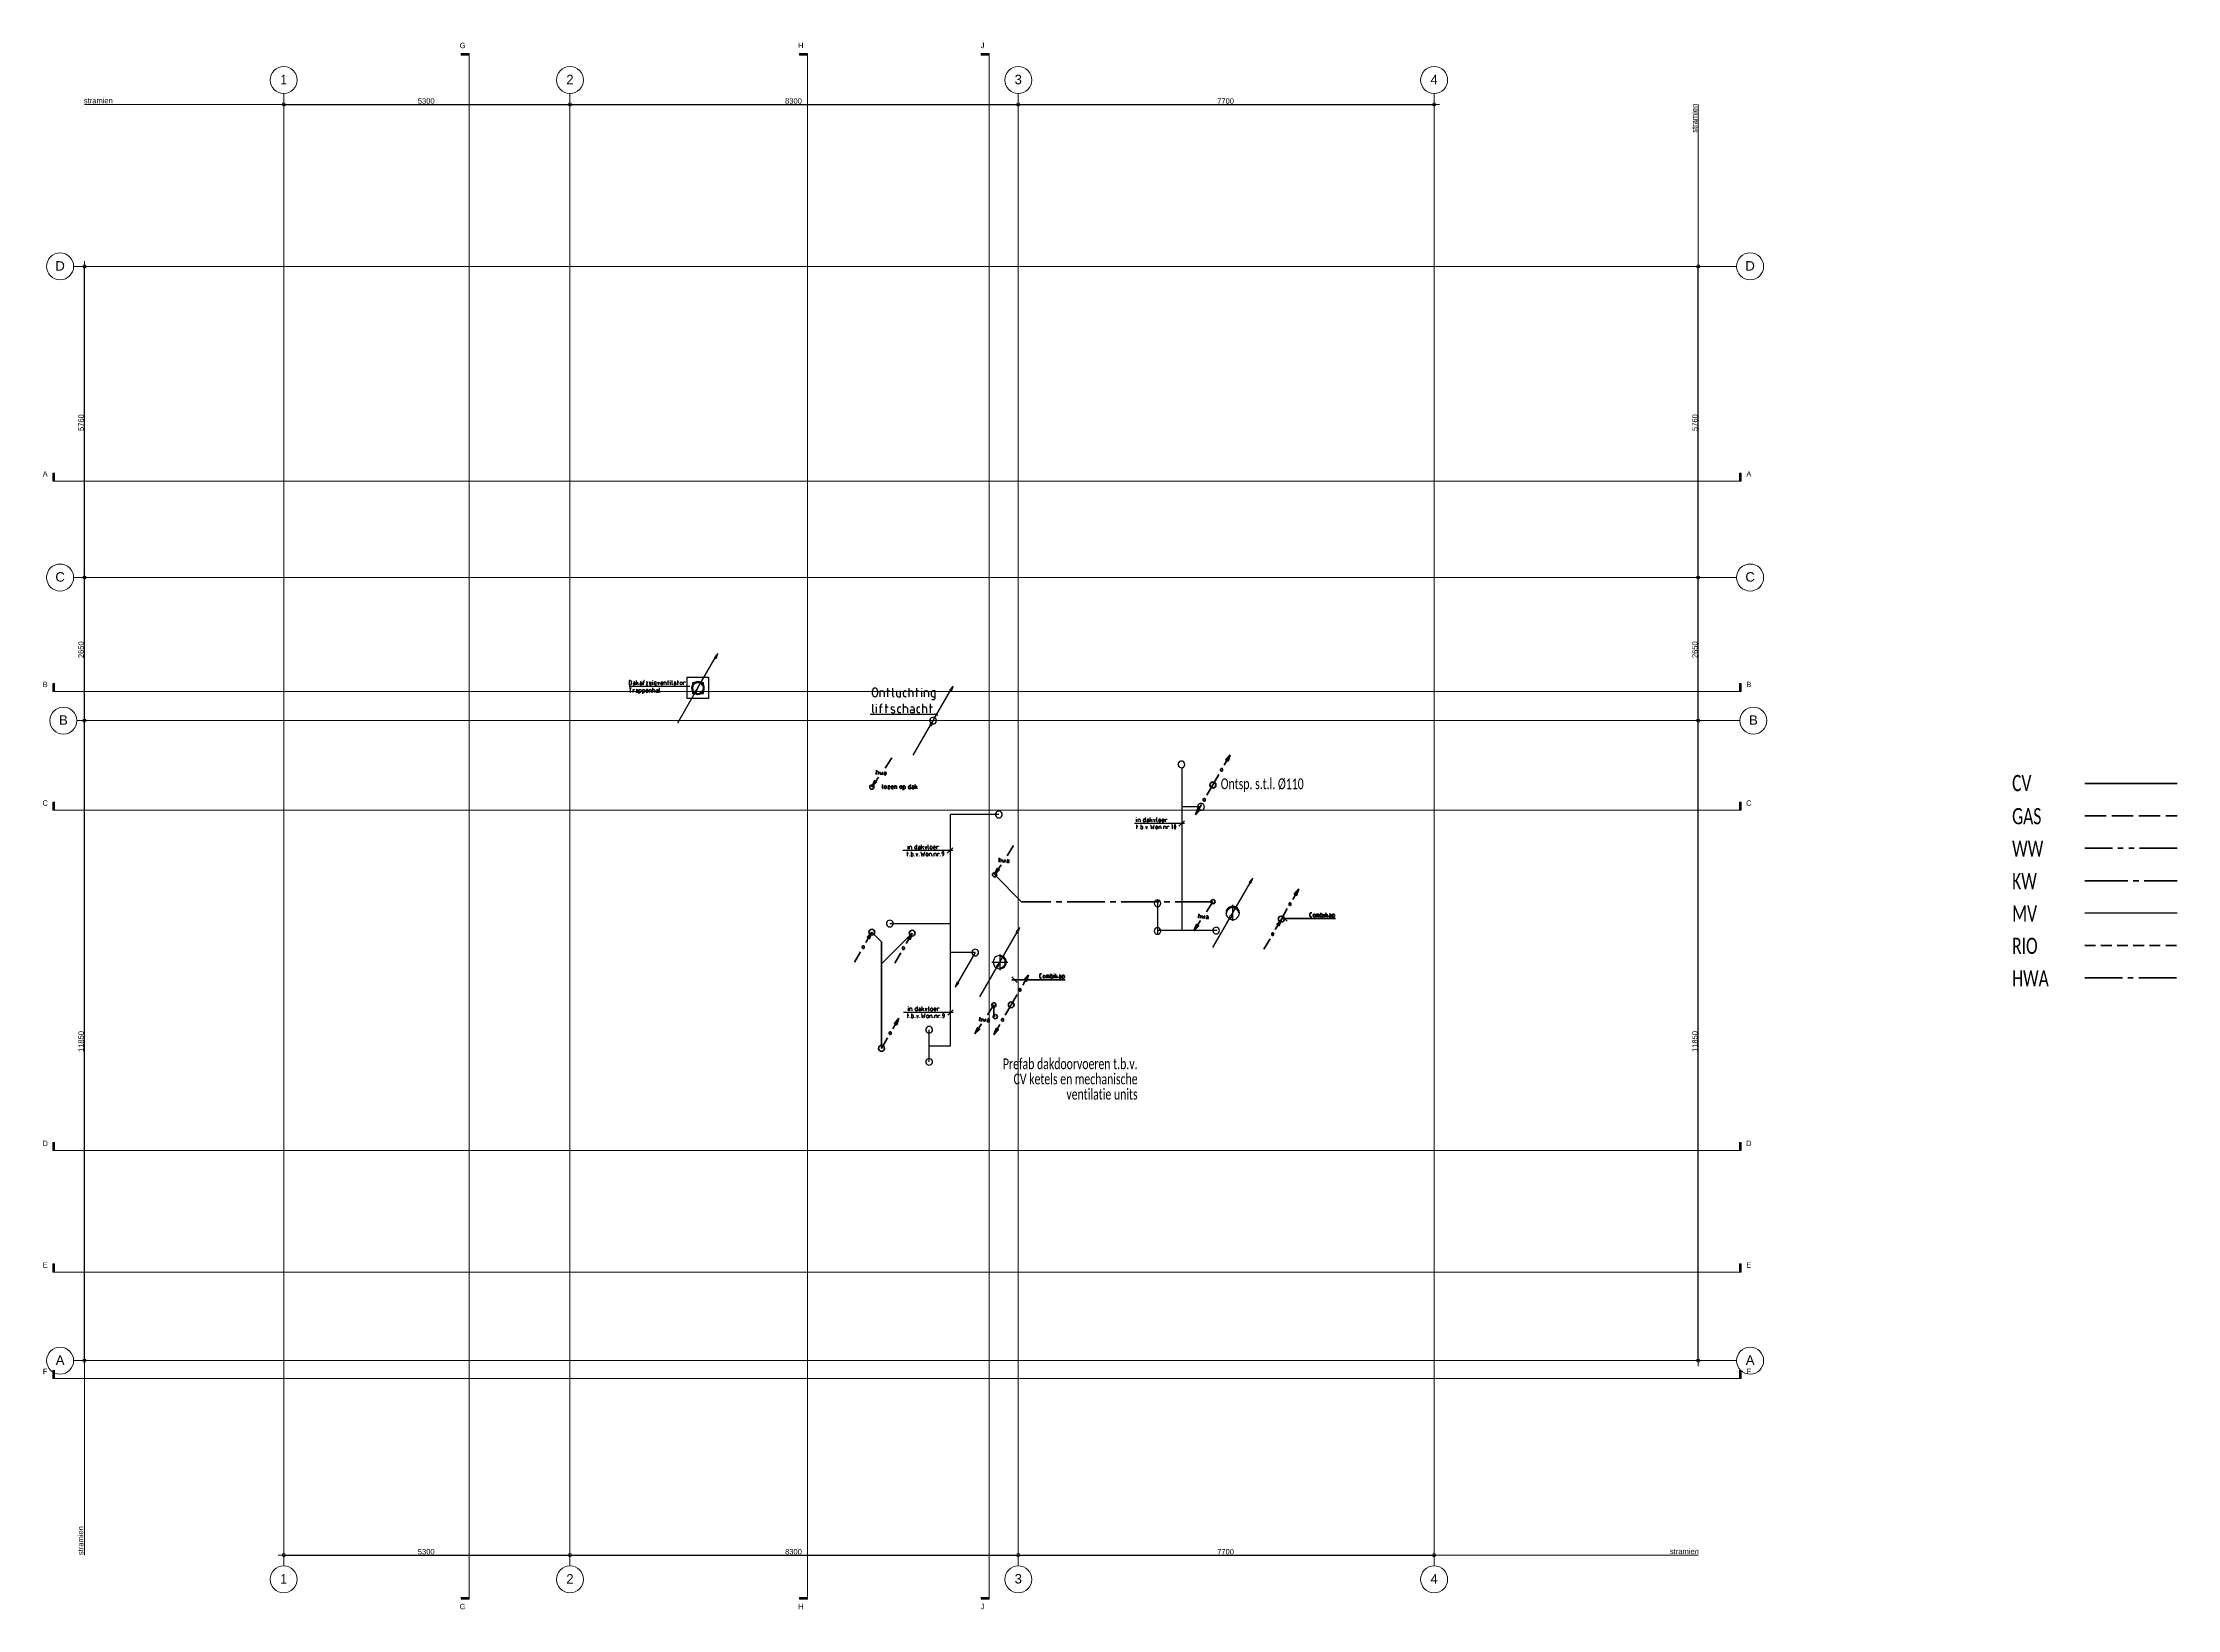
# Model space of a CAD drawing. Header units: metres. Extents: x -4.5 to 35.1, y -3.6 to 25.4.
import ezdxf

# ---------------------------------------------------------------- set-up
doc = ezdxf.new("R2010")
doc.units = ezdxf.units.M
doc.header["$PDMODE"] = 65
for name, pattern in [('ACAD_ISO14W100_S12', [0.9, 0.7, -0.1, 0, 0, 0, 0, 0, -0.1]), ('GETRENNT2_S6', [1.2, 0.7, -0.1, 0.1, -0.1, 0.1, -0.1]), ('STRICHLINIE2_S3', [0.5, 0.4, -0.1]), ('STRICHPUNKT2_S5', [1.1, 0.8, -0.1, 0.1, -0.1]), ('VERDECKT2_S2', [0.27, 0.2, -0.07])]:
    doc.linetypes.add(name, pattern=pattern)
for name, color, linetype, lineweight in [('Algemeen', 7, 'Continuous', 25), ('New_A Stramien', 7, 'Continuous', 13), ('Standard', 7, 'Continuous', 25)]:
    doc.layers.add(name, color=color, linetype=linetype, lineweight=lineweight)
doc.styles.add('ARIAL', font='ARIAL.TTF')
doc.styles.add('Calibri', font='Calibri')
doc.dimstyles.new('_DIMSTYLE_2', dxfattribs={"dimtxt": 0.1, "dimasz": 0.2, "dimexe": 0, "dimexo": 0, "dimgap": 0.05, "dimtad": 2, "dimdec": 0, "dimlfac": 1000, "dimrnd": 1, "dimdsep": 46, "dimtxsty": 'ARIAL', "dimblk1": 'ALL_ML_KREIS', "dimblk2": 'ALL_ML_KREIS', "dimsah": 1, "dimcen": 0, "dimclrd": 9, "dimclre": 9, "dimclrt": 9, "dimadec": 0, "dimazin": 0, "dimtfac": 1, "dimtdec": 0, "dimtix": 1, "dimtmove": 2, "dimatfit": 3, "dimfxl": 0, "dimtzin": 0, "dimlwd": 0, "dimlwe": 13, "dimarcsym": 0})
doc.dimstyles.new('_DIMSTYLE_3', dxfattribs={"dimtxt": 0.1, "dimasz": 0.2, "dimexe": 0, "dimexo": 0, "dimgap": 0.05, "dimtad": 2, "dimdec": 0, "dimlfac": 1000, "dimrnd": 1, "dimdsep": 46, "dimtxsty": 'ARIAL', "dimblk1": 'ALL_ML_KREIS', "dimblk2": 'ALL_ML_KREIS', "dimsah": 1, "dimcen": 0, "dimclrd": 9, "dimclre": 9, "dimclrt": 9, "dimadec": 0, "dimazin": 0, "dimtfac": 1, "dimtdec": 0, "dimtix": 1, "dimtmove": 2, "dimatfit": 3, "dimfxl": 0, "dimtzin": 0, "dimlwd": 0, "dimlwe": 13, "dimarcsym": 0})

# ---------------------------------------------------------------- blocks, each defined once
blk = doc.blocks.new('COMPLEXOBJECT_0')
at = {"layer": 'Standard', "color": 252, "linetype": 'Continuous', "lineweight": 13, "char_height": 0.175, "width": 0.26487, "attachment_point": 5, "style": 'ARIAL'}
for insert in [(-4.14, 21.27), (27.15, 21.27)]:
    blk.add_mtext('\\W0.99;D', dxfattribs=dict(at, insert=insert))
blk = doc.blocks.new('ALL_ML_KREIS')
at = {"color": 0, "linetype": 'ByBlock', "lineweight": -2}
for p, q in [((-1, 0), (0.5, 0)), ((0, -0.5), (0, 0.5))]:
    blk.add_line(p, q, dxfattribs=at)
blk.add_circle((0, 0), 0.15, dxfattribs=at)
blk = doc.blocks.new('*D5')
at = {"layer": 'DEFPOINTS', "color": 252, "linetype": 'Continuous', "lineweight": 13}
for p in [(0, 24.26), (0, 24.26), (5.3, 24.26)]:
    blk.add_point(p, dxfattribs=at)
at = {"layer": 'Standard', "color": 9, "linetype": 'Continuous', "lineweight": -2}
for p, q in [((0, 24.26), (0, 24.26)), ((5.3, 24.26), (5.3, 24.26))]:
    blk.add_line(p, q, dxfattribs=at)
at = {"layer": 'Standard', "color": 252, "linetype": 'Continuous', "lineweight": -2}
blk.add_line((0, 24.26), (5.3, 24.26), dxfattribs=at)
at = {"layer": 'Standard', "color": 9, "linetype": 'Continuous', "lineweight": 13, "xscale": 0.2, "yscale": 0.2, "zscale": 0.2, "rotation": 180}
blk.add_blockref('ALL_ML_KREIS', (0, 24.26), dxfattribs=at)
at = {"layer": 'Standard', "color": 9, "linetype": 'Continuous', "lineweight": 13, "xscale": 0.2, "yscale": 0.2, "zscale": 0.2}
blk.add_blockref('ALL_ML_KREIS', (5.3, 24.26), dxfattribs=at)
at = {"layer": 'Standard', "color": 9, "linetype": 'Continuous', "lineweight": 13, "insert": (2.638, 24.322), "char_height": 0.1, "width": 0.4, "attachment_point": 5, "style": 'ARIAL'}
blk.add_mtext('\\A1;{5300}', dxfattribs=at)
blk = doc.blocks.new('*D6')
at = {"layer": 'DEFPOINTS', "color": 252, "linetype": 'Continuous', "lineweight": 13}
for p in [(5.3, 24.26), (5.3, 24.26), (13.6, 24.26)]:
    blk.add_point(p, dxfattribs=at)
at = {"layer": 'Standard', "color": 9, "linetype": 'Continuous', "lineweight": -2}
for p, q in [((5.3, 24.26), (5.3, 24.26)), ((13.6, 24.26), (13.6, 24.26))]:
    blk.add_line(p, q, dxfattribs=at)
at = {"layer": 'Standard', "color": 252, "linetype": 'Continuous', "lineweight": -2}
blk.add_line((5.3, 24.26), (13.6, 24.26), dxfattribs=at)
at = {"layer": 'Standard', "color": 9, "linetype": 'Continuous', "lineweight": 13, "xscale": 0.2, "yscale": 0.2, "zscale": 0.2, "rotation": 180}
blk.add_blockref('ALL_ML_KREIS', (5.3, 24.26), dxfattribs=at)
at = {"layer": 'Standard', "color": 9, "linetype": 'Continuous', "lineweight": 13, "xscale": 0.2, "yscale": 0.2, "zscale": 0.2}
blk.add_blockref('ALL_ML_KREIS', (13.6, 24.26), dxfattribs=at)
at = {"layer": 'Standard', "color": 9, "linetype": 'Continuous', "lineweight": 13, "insert": (9.438, 24.322), "char_height": 0.1, "width": 0.4, "attachment_point": 5, "style": 'ARIAL'}
blk.add_mtext('\\A1;{8300}', dxfattribs=at)
blk = doc.blocks.new('*D7')
at = {"layer": 'DEFPOINTS', "color": 252, "linetype": 'Continuous', "lineweight": 13}
for p in [(13.6, 24.26), (13.6, 24.26), (21.3, 24.26)]:
    blk.add_point(p, dxfattribs=at)
at = {"layer": 'Standard', "color": 9, "linetype": 'Continuous', "lineweight": -2}
for p, q in [((13.6, 24.26), (13.6, 24.26)), ((21.3, 24.26), (21.3, 24.26))]:
    blk.add_line(p, q, dxfattribs=at)
at = {"layer": 'Standard', "color": 252, "linetype": 'Continuous', "lineweight": -2}
blk.add_line((13.6, 24.26), (21.3, 24.26), dxfattribs=at)
at = {"layer": 'Standard', "color": 9, "linetype": 'Continuous', "lineweight": 13, "xscale": 0.2, "yscale": 0.2, "zscale": 0.2, "rotation": 180}
blk.add_blockref('ALL_ML_KREIS', (13.6, 24.26), dxfattribs=at)
at = {"layer": 'Standard', "color": 9, "linetype": 'Continuous', "lineweight": 13, "xscale": 0.2, "yscale": 0.2, "zscale": 0.2}
blk.add_blockref('ALL_ML_KREIS', (21.3, 24.26), dxfattribs=at)
at = {"layer": 'Standard', "color": 9, "linetype": 'Continuous', "lineweight": 13, "insert": (17.438, 24.322), "char_height": 0.1, "width": 0.4, "attachment_point": 5, "style": 'ARIAL'}
blk.add_mtext('\\A1;{7700}', dxfattribs=at)
blk = doc.blocks.new('*D8')
at = {"layer": 'DEFPOINTS', "color": 252, "linetype": 'Continuous', "lineweight": 13}
for p in [(-3.69, 21.26), (-3.69, 15.5), (-3.69, 15.5)]:
    blk.add_point(p, dxfattribs=at)
at = {"layer": 'Standard', "color": 9, "linetype": 'Continuous', "lineweight": -2}
for p, q in [((-3.69, 21.26), (-3.69, 21.26)), ((-3.69, 15.5), (-3.69, 15.5))]:
    blk.add_line(p, q, dxfattribs=at)
at = {"layer": 'Standard', "color": 252, "linetype": 'Continuous', "lineweight": -2}
blk.add_line((-3.69, 15.5), (-3.69, 21.26), dxfattribs=at)
at = {"layer": 'Standard', "color": 9, "linetype": 'Continuous', "lineweight": 13, "xscale": 0.2, "yscale": 0.2, "zscale": 0.2}
for p, rotation in [((-3.69, 21.26), 90), ((-3.69, 15.5), -90.00000000000001)]:
    blk.add_blockref('ALL_ML_KREIS', p, dxfattribs=dict(at, rotation=rotation))
at = {"layer": 'Standard', "color": 9, "linetype": 'Continuous', "lineweight": 13, "insert": (-3.752, 18.368), "char_height": 0.1, "width": 0.4, "attachment_point": 5, "rotation": 90, "style": 'ARIAL'}
blk.add_mtext('\\A1;{5760}', dxfattribs=at)
blk = doc.blocks.new('*D9')
at = {"layer": 'DEFPOINTS', "color": 252, "linetype": 'Continuous', "lineweight": 13}
for p in [(26.19, 21.26), (26.19, 15.5), (26.19, 15.5)]:
    blk.add_point(p, dxfattribs=at)
at = {"layer": 'Standard', "color": 9, "linetype": 'Continuous', "lineweight": -2}
for p, q in [((26.19, 21.26), (26.19, 21.26)), ((26.19, 15.5), (26.19, 15.5))]:
    blk.add_line(p, q, dxfattribs=at)
at = {"layer": 'Standard', "color": 252, "linetype": 'Continuous', "lineweight": -2}
blk.add_line((26.19, 15.5), (26.19, 21.26), dxfattribs=at)
at = {"layer": 'Standard', "color": 9, "linetype": 'Continuous', "lineweight": 13, "xscale": 0.2, "yscale": 0.2, "zscale": 0.2}
for p, rotation in [((26.19, 21.26), 90), ((26.19, 15.5), -90.00000000000001)]:
    blk.add_blockref('ALL_ML_KREIS', p, dxfattribs=dict(at, rotation=rotation))
at = {"layer": 'Standard', "color": 9, "linetype": 'Continuous', "lineweight": 13, "insert": (26.128, 18.368), "char_height": 0.1, "width": 0.4, "attachment_point": 5, "rotation": 90, "style": 'ARIAL'}
blk.add_mtext('\\A1;{5760}', dxfattribs=at)
blk = doc.blocks.new('NSY101')
at = {"color": 0, "linetype": 'ByBlock', "lineweight": -2}
blk.add_circle((0, 0), 0.05, dxfattribs=at)
blk = doc.blocks.new('COMPLEXOBJECT_1')
at = {"layer": 'Standard', "color": 252, "linetype": 'Continuous', "lineweight": 13, "char_height": 0.175, "width": 0.21605, "attachment_point": 5, "style": 'ARIAL'}
for insert in [(0, 24.72), (0, -3.04)]:
    blk.add_mtext('\\W0.90;1', dxfattribs=dict(at, insert=insert))
blk = doc.blocks.new('*D11')
at = {"layer": 'DEFPOINTS', "color": 252, "linetype": 'Continuous', "lineweight": 13}
for p in [(0, -2.6), (0, -2.6), (5.3, -2.6)]:
    blk.add_point(p, dxfattribs=at)
at = {"layer": 'Standard', "color": 9, "linetype": 'Continuous', "lineweight": -2}
for p, q in [((0, -2.6), (0, -2.6)), ((5.3, -2.6), (5.3, -2.6))]:
    blk.add_line(p, q, dxfattribs=at)
at = {"layer": 'Standard', "color": 252, "linetype": 'Continuous', "lineweight": -2}
blk.add_line((0, -2.6), (5.3, -2.6), dxfattribs=at)
at = {"layer": 'Standard', "color": 9, "linetype": 'Continuous', "lineweight": 13, "xscale": 0.2, "yscale": 0.2, "zscale": 0.2, "rotation": 180}
blk.add_blockref('ALL_ML_KREIS', (0, -2.6), dxfattribs=at)
at = {"layer": 'Standard', "color": 9, "linetype": 'Continuous', "lineweight": 13, "xscale": 0.2, "yscale": 0.2, "zscale": 0.2}
blk.add_blockref('ALL_ML_KREIS', (5.3, -2.6), dxfattribs=at)
at = {"layer": 'Standard', "color": 9, "linetype": 'Continuous', "lineweight": 13, "insert": (2.638, -2.538), "char_height": 0.1, "width": 0.4, "attachment_point": 5, "style": 'ARIAL'}
blk.add_mtext('\\A1;{5300}', dxfattribs=at)
blk = doc.blocks.new('*D12')
at = {"layer": 'DEFPOINTS', "color": 252, "linetype": 'Continuous', "lineweight": 13}
for p in [(0, 24.26), (0, 24.26), (5.3, 24.26)]:
    blk.add_point(p, dxfattribs=at)
at = {"layer": 'Standard', "color": 9, "linetype": 'Continuous', "lineweight": -2}
for p, q in [((0, 24.26), (0, 24.26)), ((5.3, 24.26), (5.3, 24.26))]:
    blk.add_line(p, q, dxfattribs=at)
at = {"layer": 'Standard', "color": 252, "linetype": 'Continuous', "lineweight": -2}
blk.add_line((0, 24.26), (5.3, 24.26), dxfattribs=at)
at = {"layer": 'Standard', "color": 9, "linetype": 'Continuous', "lineweight": 13, "xscale": 0.2, "yscale": 0.2, "zscale": 0.2, "rotation": 180}
blk.add_blockref('ALL_ML_KREIS', (0, 24.26), dxfattribs=at)
at = {"layer": 'Standard', "color": 9, "linetype": 'Continuous', "lineweight": 13, "xscale": 0.2, "yscale": 0.2, "zscale": 0.2}
blk.add_blockref('ALL_ML_KREIS', (5.3, 24.26), dxfattribs=at)
at = {"layer": 'Standard', "color": 9, "linetype": 'Continuous', "lineweight": 13, "insert": (2.638, 24.322), "char_height": 0.1, "width": 0.4, "attachment_point": 5, "style": 'ARIAL'}
blk.add_mtext('\\A1;{5300}', dxfattribs=at)
blk = doc.blocks.new('*D13')
at = {"layer": 'DEFPOINTS', "color": 252, "linetype": 'Continuous', "lineweight": 13}
for p in [(-3.69, 12.85), (-3.69, 1), (-3.69, 1)]:
    blk.add_point(p, dxfattribs=at)
at = {"layer": 'Standard', "color": 9, "linetype": 'Continuous', "lineweight": -2}
for p, q in [((-3.69, 12.85), (-3.69, 12.85)), ((-3.69, 1), (-3.69, 1))]:
    blk.add_line(p, q, dxfattribs=at)
at = {"layer": 'Standard', "color": 252, "linetype": 'Continuous', "lineweight": -2}
blk.add_line((-3.69, 1), (-3.69, 12.85), dxfattribs=at)
at = {"layer": 'Standard', "color": 9, "linetype": 'Continuous', "lineweight": 13, "xscale": 0.2, "yscale": 0.2, "zscale": 0.2}
for p, rotation in [((-3.69, 12.85), 90), ((-3.69, 1), -90.00000000000001)]:
    blk.add_blockref('ALL_ML_KREIS', p, dxfattribs=dict(at, rotation=rotation))
at = {"layer": 'Standard', "color": 9, "linetype": 'Continuous', "lineweight": 13, "insert": (-3.752, 6.909), "char_height": 0.1, "width": 0.5, "attachment_point": 5, "rotation": 90, "style": 'ARIAL'}
blk.add_mtext('\\A1;{11850}', dxfattribs=at)
blk = doc.blocks.new('*D14')
at = {"layer": 'DEFPOINTS', "color": 252, "linetype": 'Continuous', "lineweight": 13}
for p in [(-3.69, 15.5), (-3.69, 12.85), (-3.69, 12.85)]:
    blk.add_point(p, dxfattribs=at)
at = {"layer": 'Standard', "color": 9, "linetype": 'Continuous', "lineweight": -2}
for p, q in [((-3.69, 15.5), (-3.69, 15.5)), ((-3.69, 12.85), (-3.69, 12.85))]:
    blk.add_line(p, q, dxfattribs=at)
at = {"layer": 'Standard', "color": 252, "linetype": 'Continuous', "lineweight": -2}
blk.add_line((-3.69, 12.85), (-3.69, 15.5), dxfattribs=at)
at = {"layer": 'Standard', "color": 9, "linetype": 'Continuous', "lineweight": 13, "xscale": 0.2, "yscale": 0.2, "zscale": 0.2}
for p, rotation in [((-3.69, 15.5), 90), ((-3.69, 12.85), -90.00000000000001)]:
    blk.add_blockref('ALL_ML_KREIS', p, dxfattribs=dict(at, rotation=rotation))
at = {"layer": 'Standard', "color": 9, "linetype": 'Continuous', "lineweight": 13, "insert": (-3.752, 14.163), "char_height": 0.1, "width": 0.4, "attachment_point": 5, "rotation": 90, "style": 'ARIAL'}
blk.add_mtext('\\A1;{2650}', dxfattribs=at)
blk = doc.blocks.new('*D15')
at = {"layer": 'DEFPOINTS', "color": 252, "linetype": 'Continuous', "lineweight": 13}
for p in [(-3.69, 21.26), (-3.69, 15.5), (-3.69, 15.5)]:
    blk.add_point(p, dxfattribs=at)
at = {"layer": 'Standard', "color": 9, "linetype": 'Continuous', "lineweight": -2}
for p, q in [((-3.69, 21.26), (-3.69, 21.26)), ((-3.69, 15.5), (-3.69, 15.5))]:
    blk.add_line(p, q, dxfattribs=at)
at = {"layer": 'Standard', "color": 252, "linetype": 'Continuous', "lineweight": -2}
blk.add_line((-3.69, 15.5), (-3.69, 21.26), dxfattribs=at)
at = {"layer": 'Standard', "color": 9, "linetype": 'Continuous', "lineweight": 13, "xscale": 0.2, "yscale": 0.2, "zscale": 0.2}
for p, rotation in [((-3.69, 21.26), 90), ((-3.69, 15.5), -90.00000000000001)]:
    blk.add_blockref('ALL_ML_KREIS', p, dxfattribs=dict(at, rotation=rotation))
at = {"layer": 'Standard', "color": 9, "linetype": 'Continuous', "lineweight": 13, "insert": (-3.752, 18.368), "char_height": 0.1, "width": 0.4, "attachment_point": 5, "rotation": 90, "style": 'ARIAL'}
blk.add_mtext('\\A1;{5760}', dxfattribs=at)
blk = doc.blocks.new('*D16')
at = {"layer": 'DEFPOINTS', "color": 252, "linetype": 'Continuous', "lineweight": 13}
for p in [(0, -2.6), (0, -2.6), (5.3, -2.6)]:
    blk.add_point(p, dxfattribs=at)
at = {"layer": 'Standard', "color": 9, "linetype": 'Continuous', "lineweight": -2}
for p, q in [((0, -2.6), (0, -2.6)), ((5.3, -2.6), (5.3, -2.6))]:
    blk.add_line(p, q, dxfattribs=at)
at = {"layer": 'Standard', "color": 252, "linetype": 'Continuous', "lineweight": -2}
blk.add_line((0, -2.6), (5.3, -2.6), dxfattribs=at)
at = {"layer": 'Standard', "color": 9, "linetype": 'Continuous', "lineweight": 13, "xscale": 0.2, "yscale": 0.2, "zscale": 0.2, "rotation": 180}
blk.add_blockref('ALL_ML_KREIS', (0, -2.6), dxfattribs=at)
at = {"layer": 'Standard', "color": 9, "linetype": 'Continuous', "lineweight": 13, "xscale": 0.2, "yscale": 0.2, "zscale": 0.2}
blk.add_blockref('ALL_ML_KREIS', (5.3, -2.6), dxfattribs=at)
at = {"layer": 'Standard', "color": 9, "linetype": 'Continuous', "lineweight": 13, "insert": (2.638, -2.538), "char_height": 0.1, "width": 0.4, "attachment_point": 5, "style": 'ARIAL'}
blk.add_mtext('\\A1;{5300}', dxfattribs=at)
blk = doc.blocks.new('*D17')
at = {"layer": 'DEFPOINTS', "color": 252, "linetype": 'Continuous', "lineweight": 13}
for p in [(5.3, -2.6), (5.3, -2.6), (13.6, -2.6)]:
    blk.add_point(p, dxfattribs=at)
at = {"layer": 'Standard', "color": 9, "linetype": 'Continuous', "lineweight": -2}
for p, q in [((5.3, -2.6), (5.3, -2.6)), ((13.6, -2.6), (13.6, -2.6))]:
    blk.add_line(p, q, dxfattribs=at)
at = {"layer": 'Standard', "color": 252, "linetype": 'Continuous', "lineweight": -2}
blk.add_line((5.3, -2.6), (13.6, -2.6), dxfattribs=at)
at = {"layer": 'Standard', "color": 9, "linetype": 'Continuous', "lineweight": 13, "xscale": 0.2, "yscale": 0.2, "zscale": 0.2, "rotation": 180}
blk.add_blockref('ALL_ML_KREIS', (5.3, -2.6), dxfattribs=at)
at = {"layer": 'Standard', "color": 9, "linetype": 'Continuous', "lineweight": 13, "xscale": 0.2, "yscale": 0.2, "zscale": 0.2}
blk.add_blockref('ALL_ML_KREIS', (13.6, -2.6), dxfattribs=at)
at = {"layer": 'Standard', "color": 9, "linetype": 'Continuous', "lineweight": 13, "insert": (9.438, -2.538), "char_height": 0.1, "width": 0.4, "attachment_point": 5, "style": 'ARIAL'}
blk.add_mtext('\\A1;{8300}', dxfattribs=at)
blk = doc.blocks.new('*D18')
at = {"layer": 'DEFPOINTS', "color": 252, "linetype": 'Continuous', "lineweight": 13}
for p in [(13.6, -2.6), (13.6, -2.6), (21.3, -2.6)]:
    blk.add_point(p, dxfattribs=at)
at = {"layer": 'Standard', "color": 9, "linetype": 'Continuous', "lineweight": -2}
for p, q in [((13.6, -2.6), (13.6, -2.6)), ((21.3, -2.6), (21.3, -2.6))]:
    blk.add_line(p, q, dxfattribs=at)
at = {"layer": 'Standard', "color": 252, "linetype": 'Continuous', "lineweight": -2}
blk.add_line((13.6, -2.6), (21.3, -2.6), dxfattribs=at)
at = {"layer": 'Standard', "color": 9, "linetype": 'Continuous', "lineweight": 13, "xscale": 0.2, "yscale": 0.2, "zscale": 0.2, "rotation": 180}
blk.add_blockref('ALL_ML_KREIS', (13.6, -2.6), dxfattribs=at)
at = {"layer": 'Standard', "color": 9, "linetype": 'Continuous', "lineweight": 13, "xscale": 0.2, "yscale": 0.2, "zscale": 0.2}
blk.add_blockref('ALL_ML_KREIS', (21.3, -2.6), dxfattribs=at)
at = {"layer": 'Standard', "color": 9, "linetype": 'Continuous', "lineweight": 13, "insert": (17.438, -2.538), "char_height": 0.1, "width": 0.4, "attachment_point": 5, "style": 'ARIAL'}
blk.add_mtext('\\A1;{7700}', dxfattribs=at)
blk = doc.blocks.new('*D19')
at = {"layer": 'DEFPOINTS', "color": 252, "linetype": 'Continuous', "lineweight": 13}
for p in [(26.19, 12.85), (26.19, 1), (26.19, 1)]:
    blk.add_point(p, dxfattribs=at)
at = {"layer": 'Standard', "color": 9, "linetype": 'Continuous', "lineweight": -2}
for p, q in [((26.19, 12.85), (26.19, 12.85)), ((26.19, 1), (26.19, 1))]:
    blk.add_line(p, q, dxfattribs=at)
at = {"layer": 'Standard', "color": 252, "linetype": 'Continuous', "lineweight": -2}
blk.add_line((26.19, 1), (26.19, 12.85), dxfattribs=at)
at = {"layer": 'Standard', "color": 9, "linetype": 'Continuous', "lineweight": 13, "xscale": 0.2, "yscale": 0.2, "zscale": 0.2}
for p, rotation in [((26.19, 12.85), 90), ((26.19, 1), -90.00000000000001)]:
    blk.add_blockref('ALL_ML_KREIS', p, dxfattribs=dict(at, rotation=rotation))
at = {"layer": 'Standard', "color": 9, "linetype": 'Continuous', "lineweight": 13, "insert": (26.128, 6.909), "char_height": 0.1, "width": 0.5, "attachment_point": 5, "rotation": 90, "style": 'ARIAL'}
blk.add_mtext('\\A1;{11850}', dxfattribs=at)
blk = doc.blocks.new('*D20')
at = {"layer": 'DEFPOINTS', "color": 252, "linetype": 'Continuous', "lineweight": 13}
for p in [(26.19, 15.5), (26.19, 12.85), (26.19, 12.85)]:
    blk.add_point(p, dxfattribs=at)
at = {"layer": 'Standard', "color": 9, "linetype": 'Continuous', "lineweight": -2}
for p, q in [((26.19, 15.5), (26.19, 15.5)), ((26.19, 12.85), (26.19, 12.85))]:
    blk.add_line(p, q, dxfattribs=at)
at = {"layer": 'Standard', "color": 252, "linetype": 'Continuous', "lineweight": -2}
blk.add_line((26.19, 12.85), (26.19, 15.5), dxfattribs=at)
at = {"layer": 'Standard', "color": 9, "linetype": 'Continuous', "lineweight": 13, "xscale": 0.2, "yscale": 0.2, "zscale": 0.2}
for p, rotation in [((26.19, 15.5), 90), ((26.19, 12.85), -90.00000000000001)]:
    blk.add_blockref('ALL_ML_KREIS', p, dxfattribs=dict(at, rotation=rotation))
at = {"layer": 'Standard', "color": 9, "linetype": 'Continuous', "lineweight": 13, "insert": (26.128, 14.163), "char_height": 0.1, "width": 0.4, "attachment_point": 5, "rotation": 90, "style": 'ARIAL'}
blk.add_mtext('\\A1;{2650}', dxfattribs=at)
blk = doc.blocks.new('*D21')
at = {"layer": 'DEFPOINTS', "color": 252, "linetype": 'Continuous', "lineweight": 13}
for p in [(26.19, 21.26), (26.19, 15.5), (26.19, 15.5)]:
    blk.add_point(p, dxfattribs=at)
at = {"layer": 'Standard', "color": 9, "linetype": 'Continuous', "lineweight": -2}
for p, q in [((26.19, 21.26), (26.19, 21.26)), ((26.19, 15.5), (26.19, 15.5))]:
    blk.add_line(p, q, dxfattribs=at)
at = {"layer": 'Standard', "color": 252, "linetype": 'Continuous', "lineweight": -2}
blk.add_line((26.19, 15.5), (26.19, 21.26), dxfattribs=at)
at = {"layer": 'Standard', "color": 9, "linetype": 'Continuous', "lineweight": 13, "xscale": 0.2, "yscale": 0.2, "zscale": 0.2}
for p, rotation in [((26.19, 21.26), 90), ((26.19, 15.5), -90.00000000000001)]:
    blk.add_blockref('ALL_ML_KREIS', p, dxfattribs=dict(at, rotation=rotation))
at = {"layer": 'Standard', "color": 9, "linetype": 'Continuous', "lineweight": 13, "insert": (26.128, 18.368), "char_height": 0.1, "width": 0.4, "attachment_point": 5, "rotation": 90, "style": 'ARIAL'}
blk.add_mtext('\\A1;{5760}', dxfattribs=at)
blk = doc.blocks.new('COMPLEXOBJECT_2')
at = {"layer": 'Standard', "color": 252, "linetype": 'Continuous', "lineweight": 13, "char_height": 0.175, "width": 0.22374, "attachment_point": 5, "style": 'ARIAL'}
for insert in [(5.3, 24.72), (5.3, -3.04)]:
    blk.add_mtext('\\W0.99;2', dxfattribs=dict(at, insert=insert))
blk = doc.blocks.new('COMPLEXOBJECT_3')
at = {"layer": 'Standard', "color": 252, "linetype": 'Continuous', "lineweight": 13, "char_height": 0.175, "width": 0.22374, "attachment_point": 5, "style": 'ARIAL'}
for insert in [(13.6, 24.72), (13.6, -3.04)]:
    blk.add_mtext('\\W0.99;3', dxfattribs=dict(at, insert=insert))
blk = doc.blocks.new('COMPLEXOBJECT_4')
at = {"layer": 'Standard', "color": 252, "linetype": 'Continuous', "lineweight": 13, "char_height": 0.175, "width": 0.22374, "attachment_point": 5, "style": 'ARIAL'}
for insert in [(21.3, 24.72), (21.3, -3.04)]:
    blk.add_mtext('\\W0.99;4', dxfattribs=dict(at, insert=insert))
blk = doc.blocks.new('COMPLEXOBJECT_5')
at = {"layer": 'Standard', "color": 252, "linetype": 'Continuous', "lineweight": 13, "char_height": 0.175, "width": 0.26487, "attachment_point": 5, "style": 'ARIAL'}
for insert in [(-4.14, 15.51), (27.15, 15.51)]:
    blk.add_mtext('\\W0.99;C', dxfattribs=dict(at, insert=insert))
blk = doc.blocks.new('COMPLEXOBJECT_6')
at = {"layer": 'Standard', "color": 252, "linetype": 'Continuous', "lineweight": 13, "char_height": 0.175, "width": 0.24966, "attachment_point": 5, "style": 'ARIAL'}
for insert in [(-4.079, 12.86), (27.211, 12.86)]:
    blk.add_mtext('\\W0.99;B', dxfattribs=dict(at, insert=insert))
blk = doc.blocks.new('COMPLEXOBJECT_7')
at = {"layer": 'Standard', "color": 252, "linetype": 'Continuous', "lineweight": 13, "char_height": 0.175, "width": 0.24966, "attachment_point": 5, "style": 'ARIAL'}
for insert in [(-4.14, 1.01), (27.15, 1.01)]:
    blk.add_mtext('\\W0.99;A', dxfattribs=dict(at, insert=insert))

msp = doc.modelspace()

# ---------------------------------------------------------------- hatches: boundary and pattern name
at = {"layer": 'Standard', "linetype": 'Continuous', "lineweight": 13}
for points in [[(3.4354, 25.1991), (3.2854, 25.1991), (3.2854, 25.1691), (3.4354, 25.1691)], [(3.4354, 25.1991), (3.2854, 25.1991), (3.2854, 25.1691), (3.4354, 25.1691)], [(9.6986, 25.1991), (9.5486, 25.1991), (9.5486, 25.1691), (9.6986, 25.1691)], [(13.0633, 25.1991), (12.9133, 25.1991), (12.9133, 25.1691), (13.0633, 25.1691)], [(-4.2721, 17.284), (-4.2421, 17.284), (-4.2421, 17.434), (-4.2721, 17.434)], [(-4.2721, 17.284), (-4.2421, 17.284), (-4.2421, 17.434), (-4.2721, 17.434)], [(26.9817, 17.284), (26.9817, 17.434), (26.9517, 17.434), (26.9517, 17.284)], [(26.9817, 17.284), (26.9817, 17.434), (26.9517, 17.434), (26.9517, 17.284)], [(-4.2721, 13.3895), (-4.2421, 13.3895), (-4.2421, 13.5395), (-4.2721, 13.5395)], [(26.9817, 13.3895), (26.9817, 13.5395), (26.9517, 13.5395), (26.9517, 13.3895)], [(-4.2721, 11.1917), (-4.2421, 11.1917), (-4.2421, 11.3417), (-4.2721, 11.3417)], [(26.9817, 11.1917), (26.9817, 11.3417), (26.9517, 11.3417), (26.9517, 11.1917)], [(-4.2721, 4.8908), (-4.2421, 4.8908), (-4.2421, 5.0408), (-4.2721, 5.0408)], [(26.9817, 4.8908), (26.9817, 5.0408), (26.9517, 5.0408), (26.9517, 4.8908)], [(-4.2721, 2.6413), (-4.2421, 2.6413), (-4.2421, 2.7913), (-4.2721, 2.7913)], [(26.9817, 2.6413), (26.9817, 2.7913), (26.9517, 2.7913), (26.9517, 2.6413)], [(-4.2721, 0.6673), (-4.2421, 0.6673), (-4.2421, 0.8173), (-4.2721, 0.8173)], [(26.9817, 0.6673), (26.9817, 0.8173), (26.9517, 0.8173), (26.9517, 0.6673)], [(3.4354, -3.4138), (3.4354, -3.3838), (3.2854, -3.3838), (3.2854, -3.4138)], [(3.4354, -3.4138), (3.4354, -3.3838), (3.2854, -3.3838), (3.2854, -3.4138)], [(9.6986, -3.4138), (9.6986, -3.3838), (9.5486, -3.3838), (9.5486, -3.4138)], [(13.0633, -3.4138), (13.0633, -3.3838), (12.9133, -3.3838), (12.9133, -3.4138)]]:
    msp.add_hatch(color=0, dxfattribs=at).paths.add_polyline_path(points)

# ---------------------------------------------------------------- linework, layer by layer
at = {"layer": 'New_A Stramien', "color": 252, "linetype": 'Continuous', "lineweight": 13}
for p, q in [((0, 23.46), (0, 24.46)), ((0, 23.46), (0, 24.46)), ((5.3, 23.46), (5.3, 24.46)), ((13.6, 23.46), (13.6, 24.46)), ((21.3, 23.4554), (21.3, 24.46)), ((0, -1.8), (0, 23.46)), ((0, -1.8), (0, 23.46)), ((0, -1.8), (0, 23.46)), ((5.3, -1.8), (5.3, 23.46)), ((5.3, -1.8), (5.3, 23.46)), ((13.6, -1.8), (13.6, 23.46)), ((13.6, -1.8), (13.6, 23.46)), ((21.3, -1.7955), (21.3, 23.4554)), ((21.3, -1.7955), (21.3, 23.4554)), ((-2.89, 21.26), (-3.89, 21.26)), ((-2.89, 21.26), (-3.89, 21.26)), ((-2.89, 21.26), (25.9, 21.26)), ((-2.89, 21.26), (25.9, 21.26)), ((-2.89, 21.26), (25.9, 21.26)), ((25.9, 21.26), (26.9, 21.26)), ((25.9, 21.26), (26.9, 21.26)), ((-2.89, 15.5), (-3.89, 15.5)), ((-2.89, 15.5), (25.9, 15.5)), ((-2.89, 15.5), (25.9, 15.5)), ((25.9, 15.5), (26.9, 15.5)), ((-2.8287, 12.85), (-3.8287, 12.85)), ((-2.8287, 12.85), (25.9613, 12.85)), ((-2.8287, 12.85), (25.9613, 12.85)), ((25.9613, 12.85), (26.9613, 12.85)), ((-2.89, 1), (-3.89, 1)), ((-2.89, 1), (25.9, 1)), ((-2.89, 1), (25.9, 1)), ((25.9, 1), (26.9, 1)), ((0, -1.8), (0, -2.8)), ((0, -1.8), (0, -2.8)), ((5.3, -1.8), (5.3, -2.8)), ((13.6, -1.8), (13.6, -2.8)), ((21.3, -1.7955), (21.3, -2.8))]:
    msp.add_line(p, q, dxfattribs=at)
for centre, start, end in [((0, 24.71), 90, 270), ((0, 24.71), 90, 270), ((0, 24.71), 270, 90), ((0, 24.71), 270, 90), ((5.3, 24.71), 90, 270), ((5.3, 24.71), 270, 90), ((13.6, 24.71), 90, 270), ((13.6, 24.71), 270, 90), ((21.3, 24.71), 90, 270), ((21.3, 24.71), 270, 90), ((-4.14, 21.26), 0, 180), ((-4.14, 21.26), 0, 180), ((27.15, 21.26), 0, 180), ((27.15, 21.26), 0, 180), ((-4.14, 21.26), 180, 0), ((-4.14, 21.26), 180, 0), ((27.15, 21.26), 180, 0), ((27.15, 21.26), 180, 0), ((-4.14, 15.5), 0, 180), ((-4.14, 15.5), 180, 0), ((27.15, 15.5), 0, 180), ((27.15, 15.5), 180, 0), ((-4.0787, 12.85), 0, 180), ((27.2113, 12.85), 0, 180), ((-4.0787, 12.85), 180, 0), ((27.2113, 12.85), 180, 0), ((-4.14, 1), 0, 180), ((27.15, 1), 0, 180), ((-4.14, 1), 180, 0), ((27.15, 1), 180, 0), ((0, -3.05), 90, 270), ((0, -3.05), 90, 270), ((0, -3.05), 270, 90), ((0, -3.05), 270, 90), ((5.3, -3.05), 90, 270), ((5.3, -3.05), 270, 90), ((13.6, -3.05), 90, 270), ((13.6, -3.05), 270, 90), ((21.3, -3.05), 90, 270), ((21.3, -3.05), 270, 90)]:
    msp.add_arc(centre, 0.25, start, end, dxfattribs=at)
at = {"layer": 'Standard', "color": 252, "linetype": 'Continuous', "lineweight": 13}
for p, q in [((3.2854, 25.1991), (3.4354, 25.1991)), ((3.2854, 25.1691), (3.2854, 25.1991)), ((3.2854, 25.1991), (3.4354, 25.1991)), ((3.2854, 25.1691), (3.2854, 25.1991)), ((3.4354, 25.1691), (3.2854, 25.1691)), ((3.4354, 25.1691), (3.2854, 25.1691)), ((3.4354, 25.1991), (3.4354, 25.1691)), ((3.4354, 25.1991), (3.4354, 24.6891)), ((3.4354, 25.1991), (3.4354, 25.1691)), ((3.4354, 25.1991), (3.4354, 24.6891)), ((3.4354, -3.2638), (3.4354, 25.0491)), ((3.4354, -3.2638), (3.4354, 25.0491)), ((3.4354, -3.2638), (3.4354, 25.0491)), ((9.5486, 25.1991), (9.6986, 25.1991)), ((9.5486, 25.1691), (9.5486, 25.1991)), ((9.6986, 25.1691), (9.5486, 25.1691)), ((9.6986, 25.1991), (9.6986, 25.1691)), ((9.6986, 25.1991), (9.6986, 24.6891)), ((9.6986, -3.2638), (9.6986, 25.0491)), ((9.6986, -3.2638), (9.6986, 25.0491)), ((12.9133, 25.1991), (13.0633, 25.1991)), ((12.9133, 25.1691), (12.9133, 25.1991)), ((13.0633, 25.1691), (12.9133, 25.1691)), ((13.0633, 25.1991), (13.0633, 25.1691)), ((13.0633, 25.1991), (13.0633, 24.6891)), ((13.0633, -3.2638), (13.0633, 25.0491)), ((13.0633, -3.2638), (13.0633, 25.0491)), ((0, 24.26), (-3.69, 24.26)), ((0, 24.26), (-3.69, 24.26)), ((26.19, 21.26), (26.19, 24.26)), ((26.19, 21.26), (26.19, 24.26)), ((-4.2421, 17.434), (-4.2721, 17.434)), ((-4.2721, 17.434), (-4.2721, 17.284)), ((-4.2421, 17.434), (-4.2721, 17.434)), ((-4.2721, 17.434), (-4.2721, 17.284)), ((-4.2421, 17.284), (-4.2421, 17.434)), ((-4.2421, 17.284), (-4.2421, 17.434)), ((26.9517, 17.434), (26.9817, 17.434)), ((26.9517, 17.284), (26.9517, 17.434)), ((26.9517, 17.434), (26.9817, 17.434)), ((26.9517, 17.284), (26.9517, 17.434)), ((26.9817, 17.434), (26.9817, 17.284)), ((26.9817, 17.434), (26.9817, 17.284)), ((-4.2721, 17.284), (-4.2421, 17.284)), ((-4.2721, 17.284), (-3.7621, 17.284)), ((-4.2721, 17.284), (-4.2421, 17.284)), ((-4.2721, 17.284), (-3.7621, 17.284)), ((-4.1221, 17.284), (26.8317, 17.284)), ((-4.1221, 17.284), (26.8317, 17.284)), ((-4.1221, 17.284), (26.8317, 17.284)), ((26.9817, 17.284), (26.4717, 17.284)), ((26.9817, 17.284), (26.4717, 17.284)), ((26.9817, 17.284), (26.9517, 17.284)), ((26.9817, 17.284), (26.9517, 17.284)), ((-4.2421, 13.5395), (-4.2721, 13.5395)), ((-4.2721, 13.5395), (-4.2721, 13.3895)), ((-4.2421, 13.3895), (-4.2421, 13.5395)), ((26.9517, 13.5395), (26.9817, 13.5395)), ((26.9517, 13.3895), (26.9517, 13.5395)), ((26.9817, 13.5395), (26.9817, 13.3895)), ((-4.2721, 13.3895), (-4.2421, 13.3895)), ((-4.2721, 13.3895), (-3.7621, 13.3895)), ((-4.1221, 13.3895), (26.8317, 13.3895)), ((-4.1221, 13.3895), (26.8317, 13.3895)), ((26.9817, 13.3895), (26.4717, 13.3895)), ((26.9817, 13.3895), (26.9517, 13.3895)), ((-4.2421, 11.3417), (-4.2721, 11.3417)), ((-4.2721, 11.3417), (-4.2721, 11.1917)), ((-4.2721, 11.1917), (-4.2421, 11.1917)), ((-4.2721, 11.1917), (-3.7621, 11.1917)), ((-4.2421, 11.1917), (-4.2421, 11.3417)), ((-4.1221, 11.1917), (26.8317, 11.1917)), ((-4.1221, 11.1917), (26.8317, 11.1917)), ((26.9817, 11.1917), (26.4717, 11.1917)), ((26.9517, 11.3417), (26.9817, 11.3417)), ((26.9517, 11.1917), (26.9517, 11.3417)), ((26.9817, 11.1917), (26.9517, 11.1917)), ((26.9817, 11.3417), (26.9817, 11.1917)), ((-4.2421, 5.0408), (-4.2721, 5.0408)), ((-4.2721, 5.0408), (-4.2721, 4.8908)), ((-4.2721, 4.8908), (-4.2421, 4.8908)), ((-4.2721, 4.8908), (-3.7621, 4.8908)), ((-4.2421, 4.8908), (-4.2421, 5.0408)), ((-4.1221, 4.8908), (26.8317, 4.8908)), ((-4.1221, 4.8908), (26.8317, 4.8908)), ((26.9817, 4.8908), (26.4717, 4.8908)), ((26.9517, 5.0408), (26.9817, 5.0408)), ((26.9517, 4.8908), (26.9517, 5.0408)), ((26.9817, 4.8908), (26.9517, 4.8908)), ((26.9817, 5.0408), (26.9817, 4.8908)), ((-4.2421, 2.7913), (-4.2721, 2.7913)), ((-4.2721, 2.7913), (-4.2721, 2.6413)), ((-4.2421, 2.6413), (-4.2421, 2.7913)), ((26.9517, 2.7913), (26.9817, 2.7913)), ((26.9517, 2.6413), (26.9517, 2.7913)), ((26.9817, 2.7913), (26.9817, 2.6413)), ((-4.2721, 2.6413), (-4.2421, 2.6413)), ((-4.2721, 2.6413), (-3.7621, 2.6413)), ((-4.1221, 2.6413), (26.8317, 2.6413)), ((-4.1221, 2.6413), (26.8317, 2.6413)), ((26.9817, 2.6413), (26.4717, 2.6413)), ((26.9817, 2.6413), (26.9517, 2.6413)), ((-4.2421, 0.8173), (-4.2721, 0.8173)), ((-4.2721, 0.8173), (-4.2721, 0.6673)), ((-4.2421, 0.6673), (-4.2421, 0.8173)), ((-3.69, 1), (-3.69, -2.6)), ((-3.69, 1), (-3.69, -2.6)), ((26.9517, 0.8173), (26.9817, 0.8173)), ((26.9517, 0.6673), (26.9517, 0.8173)), ((26.9817, 0.8173), (26.9817, 0.6673)), ((-4.2721, 0.6673), (-4.2421, 0.6673)), ((-4.2721, 0.6673), (-3.7621, 0.6673)), ((-4.1221, 0.6673), (26.8317, 0.6673)), ((-4.1221, 0.6673), (26.8317, 0.6673)), ((26.9817, 0.6673), (26.4717, 0.6673)), ((26.9817, 0.6673), (26.9517, 0.6673)), ((21.3, -2.6), (26.19, -2.6)), ((21.3, -2.6), (26.19, -2.6)), ((3.4354, -3.4138), (3.4354, -2.9038)), ((3.4354, -3.4138), (3.4354, -2.9038)), ((9.6986, -3.4138), (9.6986, -2.9038)), ((13.0633, -3.4138), (13.0633, -2.9038)), ((3.4354, -3.3838), (3.2854, -3.3838)), ((3.2854, -3.3838), (3.2854, -3.4138)), ((3.4354, -3.3838), (3.2854, -3.3838)), ((3.2854, -3.3838), (3.2854, -3.4138)), ((3.2854, -3.4138), (3.4354, -3.4138)), ((3.2854, -3.4138), (3.4354, -3.4138)), ((3.4354, -3.4138), (3.4354, -3.3838)), ((3.4354, -3.4138), (3.4354, -3.3838)), ((9.6986, -3.3838), (9.5486, -3.3838)), ((9.5486, -3.3838), (9.5486, -3.4138)), ((9.5486, -3.4138), (9.6986, -3.4138)), ((9.6986, -3.4138), (9.6986, -3.3838)), ((13.0633, -3.3838), (12.9133, -3.3838)), ((12.9133, -3.3838), (12.9133, -3.4138)), ((12.9133, -3.4138), (13.0633, -3.4138)), ((13.0633, -3.4138), (13.0633, -3.3838))]:
    msp.add_line(p, q, dxfattribs=at)
at = {"layer": 'Standard', "color": 202, "linetype": 'Continuous', "lineweight": 25}
for p, q in [((7.6689, 13.4548), (7.9893, 14.01)), ((8.0382, 14.0957), (7.973, 14.0202)), ((7.973, 14.0202), (8.0056, 14.0018)), ((8.0056, 14.0018), (8.0382, 14.0957)), ((6.3934, 13.4875), (7.5219, 13.4875)), ((6.4158, 13.5936), (6.3953, 13.5936)), ((6.3953, 13.5936), (6.3953, 13.5141)), ((6.3953, 13.5141), (6.4158, 13.5141)), ((6.3953, 13.4548), (6.4404, 13.4548)), ((6.4279, 13.5896), (6.4158, 13.5936)), ((6.4158, 13.5141), (6.4279, 13.5161)), ((6.4177, 13.3732), (6.4177, 13.4548)), ((6.4382, 13.5814), (6.4279, 13.5896)), ((6.4279, 13.5161), (6.4382, 13.5263)), ((6.4404, 13.5691), (6.4382, 13.5814)), ((6.4382, 13.5263), (6.4404, 13.5385)), ((6.4404, 13.5385), (6.4404, 13.5691)), ((6.4708, 13.5365), (6.4669, 13.5263)), ((6.4669, 13.5263), (6.4708, 13.5181)), ((6.481, 13.5406), (6.4708, 13.5365)), ((6.4708, 13.5181), (6.481, 13.5141)), ((6.473, 13.5671), (6.4874, 13.5671)), ((6.481, 13.5406), (6.5037, 13.5406)), ((6.5037, 13.5141), (6.481, 13.5141)), ((6.4995, 13.563), (6.4874, 13.5671)), ((6.5037, 13.5508), (6.4995, 13.563)), ((6.5037, 13.5508), (6.5037, 13.5141)), ((6.5302, 13.5141), (6.5302, 13.5936)), ((6.5648, 13.5569), (6.5302, 13.5406)), ((6.5484, 13.5487), (6.5648, 13.5141)), ((6.5954, 13.5365), (6.5913, 13.5263)), ((6.5913, 13.5263), (6.5954, 13.5181)), ((6.6057, 13.5406), (6.5954, 13.5365)), ((6.5954, 13.5181), (6.6057, 13.5141)), ((6.5974, 13.5671), (6.6117, 13.5671)), ((6.6057, 13.5406), (6.628, 13.5406)), ((6.628, 13.5141), (6.6057, 13.5141)), ((6.6239, 13.563), (6.6117, 13.5671)), ((6.628, 13.5508), (6.6239, 13.563)), ((6.628, 13.5508), (6.628, 13.5141)), ((6.6546, 13.5671), (6.6811, 13.5671)), ((6.6667, 13.5855), (6.6629, 13.5753)), ((6.6629, 13.5141), (6.6629, 13.5753)), ((6.6728, 13.5916), (6.6667, 13.5855)), ((6.6811, 13.5936), (6.6728, 13.5916)), ((6.7076, 13.5671), (6.7444, 13.5671)), ((6.7444, 13.5671), (6.7076, 13.5141)), ((6.7076, 13.5141), (6.7444, 13.5141)), ((6.7709, 13.5671), (6.7709, 13.5283)), ((6.7709, 13.5283), (6.7751, 13.5181)), ((6.7751, 13.5181), (6.7853, 13.5141)), ((6.7853, 13.5141), (6.8055, 13.5141)), ((6.8055, 13.5141), (6.8055, 13.5671)), ((6.832, 13.5896), (6.832, 13.5936)), ((6.832, 13.5141), (6.832, 13.5671)), ((6.832, 13.3732), (6.832, 13.4548)), ((6.8649, 13.563), (6.8586, 13.5508)), ((6.8586, 13.5508), (6.8586, 13.5283)), ((6.8586, 13.5283), (6.8649, 13.5181)), ((6.8749, 13.5671), (6.8649, 13.563)), ((6.8649, 13.5181), (6.8749, 13.5141)), ((6.8649, 13.4875), (6.879, 13.4875)), ((6.8953, 13.5671), (6.8749, 13.5671)), ((6.8749, 13.5141), (6.8953, 13.5141)), ((6.879, 13.4875), (6.8914, 13.4916)), ((6.8914, 13.4916), (6.8953, 13.5018)), ((6.8953, 13.5018), (6.8953, 13.5671)), ((6.9218, 13.5671), (6.9404, 13.5141)), ((6.9404, 13.5141), (6.9567, 13.5671)), ((6.9567, 13.3834), (6.9567, 13.4548)), ((6.9873, 13.5569), (6.9851, 13.5487)), ((6.9851, 13.5263), (6.9851, 13.5487)), ((7.02, 13.5406), (6.9851, 13.5406)), ((6.9851, 13.5263), (6.9873, 13.5181)), ((6.9934, 13.5651), (6.9873, 13.5569)), ((6.9873, 13.5181), (6.9976, 13.5141)), ((7.0014, 13.5671), (6.9934, 13.5651)), ((7.02, 13.5141), (6.9976, 13.5141)), ((7.0117, 13.5651), (7.0014, 13.5671)), ((7.0178, 13.5569), (7.0117, 13.5651)), ((7.02, 13.5487), (7.0178, 13.5569)), ((7.02, 13.5487), (7.02, 13.5406)), ((7.0465, 13.5141), (7.0465, 13.5671)), ((7.0465, 13.5671), (7.0669, 13.5671)), ((7.0772, 13.563), (7.0669, 13.5671)), ((7.0833, 13.5508), (7.0772, 13.563)), ((7.0833, 13.5508), (7.0833, 13.5141)), ((7.1098, 13.5671), (7.1363, 13.5671)), ((7.1178, 13.5141), (7.1178, 13.5936)), ((7.1629, 13.5896), (7.1629, 13.5936)), ((7.1629, 13.5141), (7.1629, 13.5671)), ((7.1894, 13.5222), (7.1894, 13.5936)), ((7.1894, 13.5222), (7.1913, 13.5161)), ((7.1913, 13.5161), (7.1974, 13.5141)), ((7.2281, 13.5365), (7.2239, 13.5263)), ((7.2239, 13.5263), (7.2281, 13.5181)), ((7.2383, 13.5406), (7.2281, 13.5365)), ((7.2281, 13.5181), (7.2383, 13.5141)), ((7.23, 13.5671), (7.2444, 13.5671)), ((7.2383, 13.5406), (7.2607, 13.5406)), ((7.2607, 13.5141), (7.2383, 13.5141)), ((7.2566, 13.563), (7.2444, 13.5671)), ((7.2607, 13.5508), (7.2566, 13.563)), ((7.2607, 13.5508), (7.2607, 13.5141)), ((7.2872, 13.5671), (7.3138, 13.5671)), ((7.2955, 13.5141), (7.2955, 13.5936)), ((7.3422, 13.5569), (7.3403, 13.5487)), ((7.3403, 13.5304), (7.3403, 13.5487)), ((7.3403, 13.5304), (7.3422, 13.5222)), ((7.3505, 13.5651), (7.3422, 13.5569)), ((7.3422, 13.5222), (7.3505, 13.5161)), ((7.3588, 13.5671), (7.3505, 13.5651)), ((7.3505, 13.5161), (7.3588, 13.5141)), ((7.3668, 13.5651), (7.3588, 13.5671)), ((7.3588, 13.5141), (7.3668, 13.5161)), ((7.3729, 13.5569), (7.3668, 13.5651)), ((7.3668, 13.5161), (7.3729, 13.5222)), ((7.3771, 13.5487), (7.3729, 13.5569)), ((7.3729, 13.5222), (7.3771, 13.5304)), ((7.3771, 13.5487), (7.3771, 13.5304)), ((7.4036, 13.5141), (7.4036, 13.5671)), ((7.4036, 13.5671), (7.4301, 13.5671)), ((7.4301, 13.5671), (7.4301, 13.5569)), ((7.4709, 13.2569), (7.4709, 13.6528)), ((7.4709, 13.6528), (7.8668, 13.6528)), ((7.5545, 13.4855), (7.5506, 13.4548)), ((7.5506, 13.4548), (7.5545, 13.4243)), ((7.5669, 13.5141), (7.5545, 13.4855)), ((7.5852, 13.5385), (7.5669, 13.5141)), ((7.6037, 13.5528), (7.5708, 13.5528)), ((7.5708, 13.5528), (7.5708, 13.5202)), ((7.573, 13.4793), (7.5708, 13.4548)), ((7.5708, 13.4548), (7.573, 13.4283)), ((7.5832, 13.5038), (7.573, 13.4793)), ((7.5996, 13.5242), (7.5832, 13.5038)), ((7.6098, 13.5569), (7.5852, 13.5385)), ((7.62, 13.5406), (7.5996, 13.5242)), ((7.6689, 13.4548), (7.6037, 13.3793)), ((7.6382, 13.5691), (7.6098, 13.5569)), ((7.6443, 13.5487), (7.62, 13.5406)), ((7.6363, 13.3589), (7.6689, 13.4548)), ((7.6689, 13.5732), (7.6382, 13.5691)), ((7.6689, 13.5528), (7.6443, 13.5487)), ((7.6996, 13.5691), (7.6689, 13.5732)), ((7.6955, 13.5487), (7.6689, 13.5528)), ((7.7178, 13.5406), (7.6955, 13.5487)), ((7.7281, 13.5569), (7.6996, 13.5691)), ((7.7383, 13.5242), (7.7178, 13.5406)), ((7.7527, 13.5385), (7.7281, 13.5569)), ((7.769, 13.5528), (7.7342, 13.5528)), ((7.7546, 13.5038), (7.7383, 13.5242)), ((7.7728, 13.5141), (7.7527, 13.5385)), ((7.7648, 13.4793), (7.7546, 13.5038)), ((7.769, 13.4548), (7.7648, 13.4793)), ((7.7648, 13.4283), (7.769, 13.4548)), ((7.769, 13.5202), (7.769, 13.5528)), ((7.7831, 13.4855), (7.7728, 13.5141)), ((7.7872, 13.4548), (7.7831, 13.4855)), ((7.7831, 13.4243), (7.7872, 13.4548)), ((7.8668, 13.6528), (7.8668, 13.2569)), ((10.9157, 13.4398), (10.9055, 13.4255)), ((10.93, 13.45), (10.9157, 13.4398)), ((10.9463, 13.4541), (10.93, 13.45)), ((10.9627, 13.45), (10.9463, 13.4541)), ((10.979, 13.4398), (10.9627, 13.45)), ((10.9872, 13.4255), (10.979, 13.4398)), ((11.1871, 13.2929), (11.1871, 13.4541)), ((11.2769, 13.3112), (11.2769, 13.4541)), ((11.579, 13.2929), (11.579, 13.4541)), ((11.7219, 13.2929), (11.7219, 13.4541)), ((11.8117, 13.4439), (11.8117, 13.4541)), ((12.3933, 13.4908), (12.328, 13.4153)), ((12.3607, 13.3969), (12.3933, 13.4908)), ((6.4669, 13.3732), (6.4669, 13.4283)), ((6.4669, 13.4283), (6.4934, 13.4283)), ((6.4934, 13.4283), (6.4934, 13.4181)), ((6.5238, 13.3977), (6.5219, 13.3875)), ((6.5219, 13.3875), (6.5238, 13.3773)), ((6.5341, 13.3997), (6.5238, 13.3977)), ((6.5238, 13.3773), (6.5341, 13.3732)), ((6.5261, 13.4283), (6.5404, 13.4283)), ((6.5341, 13.3997), (6.5567, 13.3997)), ((6.5567, 13.3732), (6.5341, 13.3732)), ((6.5526, 13.4222), (6.5404, 13.4283)), ((6.5567, 13.412), (6.5526, 13.4222)), ((6.5567, 13.412), (6.5567, 13.3732)), ((6.5833, 13.3467), (6.5833, 13.4283)), ((6.5833, 13.4283), (6.6034, 13.4283)), ((6.6034, 13.3732), (6.5833, 13.3732)), ((6.6137, 13.4222), (6.6034, 13.4283)), ((6.6034, 13.3732), (6.6137, 13.3793)), ((6.6198, 13.412), (6.6137, 13.4222)), ((6.6137, 13.3793), (6.6198, 13.3895)), ((6.6198, 13.412), (6.6198, 13.3895)), ((6.6463, 13.3467), (6.6463, 13.4283)), ((6.6463, 13.4283), (6.6648, 13.4283)), ((6.6648, 13.3732), (6.6463, 13.3732)), ((6.677, 13.4222), (6.6648, 13.4283)), ((6.6648, 13.3732), (6.677, 13.3793)), ((6.6811, 13.412), (6.677, 13.4222)), ((6.677, 13.3793), (6.6811, 13.3895)), ((6.6811, 13.412), (6.6811, 13.3895)), ((6.7096, 13.4181), (6.7076, 13.41)), ((6.7076, 13.3875), (6.7076, 13.41)), ((6.7444, 13.3997), (6.7076, 13.3997)), ((6.7076, 13.3875), (6.7118, 13.3773)), ((6.7179, 13.4243), (6.7096, 13.4181)), ((6.7118, 13.3773), (6.722, 13.3732)), ((6.7259, 13.4283), (6.7179, 13.4243)), ((6.7444, 13.3732), (6.722, 13.3732)), ((6.7342, 13.4243), (6.7259, 13.4283)), ((6.7403, 13.4181), (6.7342, 13.4243)), ((6.7444, 13.41), (6.7403, 13.4181)), ((6.7444, 13.41), (6.7444, 13.3997)), ((6.7709, 13.3732), (6.7709, 13.4283)), ((6.7709, 13.4283), (6.7914, 13.4283)), ((6.8016, 13.4222), (6.7914, 13.4283)), ((6.8055, 13.412), (6.8016, 13.4222)), ((6.8055, 13.412), (6.8055, 13.3732)), ((6.832, 13.4283), (6.8525, 13.4283)), ((6.8649, 13.4222), (6.8525, 13.4283)), ((6.8688, 13.412), (6.8649, 13.4222)), ((6.8688, 13.412), (6.8688, 13.3732)), ((6.8995, 13.3977), (6.8953, 13.3875)), ((6.8953, 13.3875), (6.8995, 13.3773)), ((6.8995, 13.4283), (6.9158, 13.4283)), ((6.9077, 13.3997), (6.8995, 13.3977)), ((6.8995, 13.3773), (6.9077, 13.3732)), ((6.9077, 13.3997), (6.9301, 13.3997)), ((6.9301, 13.3732), (6.9077, 13.3732)), ((6.926, 13.4222), (6.9158, 13.4283)), ((6.9301, 13.412), (6.926, 13.4222)), ((6.9301, 13.412), (6.9301, 13.3732)), ((6.9567, 13.3834), (6.9608, 13.3773)), ((6.9608, 13.3773), (6.9669, 13.3732)), ((7.2994, 12.812), (7.62, 13.3691)), ((7.8668, 13.2569), (7.4709, 13.2569)), ((7.5545, 13.4243), (7.5669, 13.3957)), ((7.5669, 13.3957), (7.5852, 13.3691)), ((7.5708, 13.3875), (7.5708, 13.3549)), ((7.5708, 13.3549), (7.6037, 13.3549)), ((7.573, 13.4283), (7.5832, 13.4038)), ((7.5832, 13.4038), (7.5996, 13.3834)), ((7.5852, 13.3691), (7.6098, 13.3508)), ((7.5996, 13.3834), (7.62, 13.3691)), ((7.6037, 13.3793), (7.6363, 13.3589)), ((7.6098, 13.3508), (7.6382, 13.3385)), ((7.62, 13.3691), (7.6443, 13.3589)), ((7.6382, 13.3385), (7.6689, 13.3344)), ((7.6443, 13.3589), (7.6689, 13.3549)), ((7.6689, 13.3549), (7.6955, 13.3589)), ((7.6689, 13.3344), (7.6996, 13.3385)), ((7.6955, 13.3589), (7.7178, 13.3691)), ((7.6996, 13.3385), (7.7281, 13.3508)), ((7.7178, 13.3691), (7.7383, 13.3834)), ((7.7281, 13.3508), (7.7527, 13.3691)), ((7.7342, 13.3549), (7.769, 13.3549)), ((7.7383, 13.3834), (7.7546, 13.4038)), ((7.7527, 13.3691), (7.7728, 13.3957)), ((7.7546, 13.4038), (7.7648, 13.4283)), ((7.769, 13.3549), (7.769, 13.3875)), ((7.7728, 13.3957), (7.7831, 13.4243)), ((10.9055, 13.4255), (10.9014, 13.4092)), ((10.9014, 13.3378), (10.9014, 13.4092)), ((10.9014, 13.3378), (10.9055, 13.3214)), ((10.9055, 13.3214), (10.9157, 13.3071)), ((10.9055, 13.0133), (10.9055, 13.1561)), ((10.9157, 13.3071), (10.93, 13.2969)), ((10.93, 13.2969), (10.9463, 13.2929)), ((10.9463, 13.2929), (10.9627, 13.2969)), ((10.9627, 13.2969), (10.979, 13.3071)), ((10.977, 13.148), (10.977, 13.1561)), ((10.977, 12.9969), (10.977, 13.1031)), ((10.979, 13.3071), (10.9872, 13.3214)), ((10.9912, 13.4092), (10.9872, 13.4255)), ((10.9872, 13.3214), (10.9912, 13.3378)), ((10.9912, 13.4092), (10.9912, 13.3378)), ((11.03, 13.1031), (11.0831, 13.1031)), ((11.0443, 13.2929), (11.0443, 13.401)), ((11.0443, 13.401), (11.0851, 13.401)), ((11.0504, 13.1357), (11.0484, 13.1214)), ((11.0484, 12.9969), (11.0484, 13.1214)), ((11.0586, 13.1459), (11.0504, 13.1357)), ((11.0708, 13.1541), (11.0586, 13.1459)), ((11.0831, 13.1561), (11.0708, 13.1541)), ((11.0994, 13.3969), (11.0851, 13.401)), ((11.1116, 13.3847), (11.0994, 13.3969)), ((11.1157, 13.3684), (11.1116, 13.3847)), ((11.1157, 13.3684), (11.1157, 13.2929)), ((11.1382, 13.1031), (11.1912, 13.1031)), ((11.1545, 12.9969), (11.1545, 13.1561)), ((11.1688, 13.401), (11.2219, 13.401)), ((11.2464, 13.0929), (11.2443, 13.0827)), ((11.2443, 13.0827), (11.2464, 13.0704)), ((11.2545, 13.101), (11.2464, 13.0929)), ((11.2464, 13.0704), (11.2545, 13.0622)), ((11.2667, 13.1031), (11.2545, 13.101)), ((11.2545, 13.0622), (11.3035, 13.0398)), ((11.3076, 13.0949), (11.2667, 13.1031)), ((11.2769, 13.3112), (11.279, 13.3031)), ((11.279, 13.3031), (11.2851, 13.2949)), ((11.2851, 13.2949), (11.2933, 13.2929)), ((11.3484, 13.401), (11.3484, 13.3255)), ((11.3484, 13.3255), (11.3525, 13.3092)), ((11.3525, 13.3092), (11.3627, 13.2969)), ((11.3627, 13.2969), (11.379, 13.2929)), ((11.3729, 13.0888), (11.3688, 13.0724)), ((11.3688, 13.0276), (11.3688, 13.0724)), ((11.3851, 13.099), (11.3729, 13.0888)), ((11.379, 13.2929), (11.4198, 13.2929)), ((11.4014, 13.1031), (11.3851, 13.099)), ((11.4014, 13.1031), (11.4239, 13.1031)), ((11.4198, 13.2929), (11.4198, 13.401)), ((11.477, 13.3847), (11.4729, 13.3684)), ((11.4729, 13.3255), (11.4729, 13.3684)), ((11.4729, 13.3255), (11.477, 13.3092)), ((11.4872, 13.3969), (11.477, 13.3847)), ((11.477, 13.3092), (11.4872, 13.2969)), ((11.477, 12.9969), (11.477, 13.1582)), ((11.477, 13.1031), (11.5157, 13.1031)), ((11.5035, 13.401), (11.4872, 13.3969)), ((11.4872, 13.2969), (11.5035, 13.2929)), ((11.5035, 13.401), (11.5259, 13.401)), ((11.5259, 13.2929), (11.5035, 13.2929)), ((11.5321, 13.099), (11.5157, 13.1031)), ((11.5443, 13.0888), (11.5321, 13.099)), ((11.5484, 13.0724), (11.5443, 13.0888)), ((11.5484, 13.0724), (11.5484, 12.9969)), ((11.579, 13.401), (11.6198, 13.401)), ((11.6137, 13.0459), (11.6055, 13.0378)), ((11.6096, 13.1031), (11.6402, 13.1031)), ((11.628, 13.05), (11.6137, 13.0459)), ((11.6341, 13.3969), (11.6198, 13.401)), ((11.628, 13.05), (11.6729, 13.05)), ((11.6463, 13.3847), (11.6341, 13.3969)), ((11.6566, 13.099), (11.6402, 13.1031)), ((11.6504, 13.3684), (11.6463, 13.3847)), ((11.6504, 13.3684), (11.6504, 13.2929)), ((11.6688, 13.0888), (11.6566, 13.099)), ((11.6729, 13.0724), (11.6688, 13.0888)), ((11.6729, 13.0724), (11.6729, 12.9969)), ((11.7035, 13.401), (11.7566, 13.401)), ((11.73, 13.0888), (11.7259, 13.0724)), ((11.7259, 13.0276), (11.7259, 13.0724)), ((11.7423, 13.099), (11.73, 13.0888)), ((11.7566, 13.1031), (11.7423, 13.099)), ((11.7566, 13.1031), (11.779, 13.1031)), ((11.8117, 13.2929), (11.8117, 13.401)), ((11.8321, 12.9969), (11.8321, 13.1582)), ((11.8321, 13.1031), (11.8729, 13.1031)), ((11.8647, 13.2929), (11.8647, 13.401)), ((11.8647, 13.401), (11.9035, 13.401)), ((11.8892, 13.099), (11.8729, 13.1031)), ((11.8994, 13.0888), (11.8892, 13.099)), ((11.9035, 13.0724), (11.8994, 13.0888)), ((11.9198, 13.3969), (11.9035, 13.401)), ((11.9035, 13.0724), (11.9035, 12.9969)), ((11.9321, 13.3847), (11.9198, 13.3969)), ((11.9362, 13.3684), (11.9321, 13.3847)), ((11.9362, 13.3684), (11.9362, 13.2929)), ((11.9566, 13.1031), (12.0117, 13.1031)), ((11.9749, 12.9969), (11.9749, 13.1582)), ((11.9933, 13.3847), (11.9892, 13.3684)), ((11.9892, 13.3684), (11.9892, 13.3255)), ((11.9892, 13.3255), (11.9933, 13.3092)), ((12.0055, 13.3969), (11.9933, 13.3847)), ((11.9933, 13.3092), (12.0055, 13.2969)), ((11.9974, 13.2398), (12.0301, 13.2398)), ((12.0199, 13.401), (12.0055, 13.3969)), ((12.0055, 13.2969), (12.0199, 13.2929)), ((12.0607, 13.401), (12.0199, 13.401)), ((12.0199, 13.2929), (12.0607, 13.2929)), ((12.0239, 12.85), (12.3443, 13.4071)), ((12.0301, 13.2398), (12.0443, 13.2439)), ((12.0443, 13.2439), (12.0566, 13.2561)), ((12.0566, 13.2561), (12.0607, 13.2704)), ((12.0607, 13.2704), (12.0607, 13.401)), ((12.328, 13.4153), (12.3607, 13.3969)), ((12.0892, 12.9643), (10.8606, 12.9643)), ((10.9055, 13.0133), (10.9076, 13.0051)), ((10.9076, 13.0051), (10.9137, 12.999)), ((10.9137, 12.999), (10.9239, 12.9969)), ((11.2443, 13.0051), (11.2688, 12.9969)), ((11.2688, 12.9969), (11.2933, 12.9969)), ((11.2933, 12.9969), (11.3055, 13.001)), ((11.3117, 13.0316), (11.3035, 13.0398)), ((11.3055, 13.001), (11.3137, 13.0092)), ((11.3157, 13.0194), (11.3117, 13.0316)), ((11.3137, 13.0092), (11.3157, 13.0194)), ((11.3688, 13.0276), (11.3729, 13.0133)), ((11.3729, 13.0133), (11.3851, 13.001)), ((11.3851, 13.001), (11.4014, 12.9969)), ((11.4239, 12.9969), (11.4014, 12.9969)), ((11.6055, 13.0378), (11.6015, 13.0235)), ((11.6015, 13.0235), (11.6055, 13.0092)), ((11.6055, 13.0092), (11.6137, 13.001)), ((11.6137, 13.001), (11.628, 12.9969)), ((11.6729, 12.9969), (11.628, 12.9969)), ((11.6525, 12.2092), (11.9749, 12.7643)), ((11.7259, 13.0276), (11.73, 13.0133)), ((11.73, 13.0133), (11.7423, 13.001)), ((11.7423, 13.001), (11.7566, 12.9969)), ((11.779, 12.9969), (11.7566, 12.9969)), ((12.0239, 12.85), (11.9586, 12.7745)), ((11.9586, 12.7745), (11.9913, 12.7561)), ((11.9647, 12.8684), (11.9607, 12.85)), ((11.9607, 12.85), (11.9647, 12.8316)), ((11.9729, 12.8867), (11.9647, 12.8684)), ((11.9647, 12.8316), (11.9729, 12.8133)), ((11.9872, 12.901), (11.9729, 12.8867)), ((11.9729, 12.8133), (11.9872, 12.799)), ((12.0035, 12.9092), (11.9872, 12.901)), ((11.9872, 12.799), (12.0035, 12.7908)), ((11.9913, 12.7561), (12.0239, 12.85)), ((12.0239, 12.9112), (12.0035, 12.9092)), ((12.0035, 12.7908), (12.0239, 12.7888)), ((12.0423, 12.9092), (12.0239, 12.9112)), ((12.0239, 12.7888), (12.0423, 12.7908)), ((12.0586, 12.901), (12.0423, 12.9092)), ((12.0423, 12.7908), (12.0586, 12.799)), ((12.0729, 12.8867), (12.0586, 12.901)), ((12.0586, 12.799), (12.0729, 12.8133)), ((12.0729, 12.9827), (12.1076, 12.948)), ((12.081, 12.8684), (12.0729, 12.8867)), ((12.0729, 12.8133), (12.081, 12.8316)), ((12.0852, 12.85), (12.081, 12.8684)), ((12.081, 12.8316), (12.0852, 12.85)), ((16.5624, 12.0602), (16.5584, 12.0397)), ((16.5584, 12.0397), (16.5624, 12.0214)), ((16.5706, 12.0765), (16.5624, 12.0602)), ((16.5624, 12.0214), (16.5706, 12.003)), ((16.5849, 12.0908), (16.5706, 12.0765)), ((16.5706, 12.003), (16.5849, 11.9908)), ((16.6012, 12.0989), (16.5849, 12.0908)), ((16.5849, 11.9908), (16.6012, 11.9806)), ((16.6216, 12.101), (16.6012, 12.0989)), ((16.6012, 11.9806), (16.6216, 11.9785)), ((16.64, 12.0989), (16.6216, 12.101)), ((16.6216, 11.9785), (16.64, 11.9806)), ((16.6257, 11.9716), (16.6563, 11.9908)), ((16.6257, 11.9716), (16.6257, 8.9629)), ((16.6563, 12.0908), (16.64, 12.0989)), ((16.6706, 12.0765), (16.6563, 12.0908)), ((16.6563, 11.9908), (16.6706, 12.003)), ((16.6788, 12.0602), (16.6706, 12.0765)), ((16.6706, 12.003), (16.6788, 12.0214)), ((16.6829, 12.0397), (16.6788, 12.0602)), ((16.6788, 12.0214), (16.6829, 12.0397)), ((12.3446, 6.8295), (12.3446, 11.112)), ((13.24, 11.112), (12.3446, 11.112)), ((13.1808, 11.1304), (13.1788, 11.112)), ((13.1788, 11.112), (13.1808, 11.0936)), ((13.191, 11.1487), (13.1808, 11.1304)), ((13.1808, 11.0936), (13.191, 11.0753)), ((13.2033, 11.163), (13.191, 11.1487)), ((13.191, 11.0753), (13.2033, 11.061)), ((13.2216, 11.1712), (13.2033, 11.163)), ((13.24, 11.1732), (13.2216, 11.1712)), ((13.2604, 11.1712), (13.24, 11.1732)), ((13.2767, 11.163), (13.2604, 11.1712)), ((13.291, 11.1487), (13.2767, 11.163)), ((13.2767, 11.061), (13.291, 11.0753)), ((13.2992, 11.1304), (13.291, 11.1487)), ((13.291, 11.0753), (13.2992, 11.0936)), ((13.3033, 11.112), (13.2992, 11.1304)), ((13.2992, 11.0936), (13.3033, 11.112)), ((16.9812, 11.2565), (16.6257, 11.2565)), ((16.9248, 11.2726), (16.9207, 11.2542)), ((16.9207, 11.2542), (16.9248, 11.2358)), ((16.933, 11.291), (16.9248, 11.2726)), ((16.9248, 11.2358), (16.933, 11.2175)), ((16.9472, 11.3032), (16.933, 11.291)), ((16.933, 11.2175), (16.9472, 11.2032)), ((16.9635, 11.3134), (16.9472, 11.3032)), ((16.9472, 11.2032), (16.9635, 11.1951)), ((16.9839, 11.3154), (16.9635, 11.3134)), ((16.9635, 11.1951), (16.9839, 11.193)), ((17.0023, 11.3134), (16.9839, 11.3154)), ((16.9839, 11.193), (17.0023, 11.1951)), ((17.0207, 11.3032), (17.0023, 11.3134)), ((17.0023, 11.1951), (17.0207, 11.2032)), ((17.0329, 11.291), (17.0207, 11.3032)), ((17.0207, 11.2032), (17.0329, 11.2175)), ((17.0431, 11.2726), (17.0329, 11.291)), ((17.0329, 11.2175), (17.0431, 11.2358)), ((17.0452, 11.2542), (17.0431, 11.2726)), ((17.0431, 11.2358), (17.0452, 11.2542)), ((13.2033, 11.061), (13.2216, 11.0528)), ((13.2216, 11.0528), (13.24, 11.0508)), ((13.24, 11.0508), (13.2604, 11.0528)), ((13.2604, 11.0528), (13.2767, 11.061)), ((16.6747, 10.9458), (15.7522, 10.9458)), ((15.789, 10.8969), (15.8155, 10.8969)), ((15.791, 11.0499), (15.791, 11.054)), ((15.791, 10.9744), (15.791, 11.0275)), ((15.7971, 10.8438), (15.7971, 10.9234)), ((15.8175, 10.9744), (15.8175, 11.0275)), ((15.8175, 11.0275), (15.8379, 11.0275)), ((15.8481, 11.0234), (15.8379, 11.0275)), ((15.842, 10.8438), (15.842, 10.8479)), ((15.8543, 11.0111), (15.8481, 11.0234)), ((15.8543, 11.0111), (15.8543, 10.9744)), ((15.8685, 10.9234), (15.8685, 10.8438)), ((15.889, 10.8969), (15.8685, 10.8969)), ((15.8685, 10.8438), (15.889, 10.8438)), ((15.8992, 10.8928), (15.889, 10.8969)), ((15.889, 10.8438), (15.8992, 10.8479)), ((15.9033, 10.8826), (15.8992, 10.8928)), ((15.8992, 10.8479), (15.9033, 10.8601)), ((15.9033, 10.8601), (15.9033, 10.8826)), ((15.9196, 11.0234), (15.9155, 11.0111)), ((15.9155, 10.9907), (15.9155, 11.0111)), ((15.9155, 10.9907), (15.9196, 10.9785)), ((15.9318, 11.0275), (15.9196, 11.0234)), ((15.9196, 10.9785), (15.9318, 10.9744)), ((15.9318, 11.0275), (15.9522, 11.0275)), ((15.9522, 10.9744), (15.9318, 10.9744)), ((15.9318, 10.8438), (15.9318, 10.8479)), ((15.9522, 11.054), (15.9522, 10.9744)), ((15.9584, 10.8969), (15.9747, 10.8438)), ((15.9747, 10.8438), (15.9931, 10.8969)), ((15.9828, 10.9968), (15.9788, 10.9866)), ((15.9788, 10.9866), (15.9828, 10.9785)), ((15.9828, 11.0275), (15.9992, 11.0275)), ((15.991, 11.0009), (15.9828, 10.9968)), ((15.9828, 10.9785), (15.991, 10.9744)), ((15.991, 11.0009), (16.0135, 11.0009)), ((16.0135, 10.9744), (15.991, 10.9744)), ((16.0094, 11.0234), (15.9992, 11.0275)), ((16.0135, 11.0111), (16.0094, 11.0234)), ((16.0135, 11.0111), (16.0135, 10.9744)), ((16.0196, 10.8438), (16.0196, 10.8479)), ((16.04, 10.9744), (16.04, 11.054)), ((16.0767, 11.0193), (16.04, 11.0009)), ((16.0461, 10.9234), (16.0645, 10.8438)), ((16.0583, 11.0091), (16.0767, 10.9744)), ((16.0645, 10.8438), (16.0829, 10.8969)), ((16.0829, 10.8969), (16.1012, 10.8438)), ((16.1012, 10.8438), (16.1175, 10.9234)), ((16.1032, 11.0275), (16.1216, 10.9744)), ((16.1216, 10.9744), (16.138, 11.0275)), ((16.1482, 10.8887), (16.1441, 10.8785)), ((16.1441, 10.8622), (16.1441, 10.8785)), ((16.1441, 10.8622), (16.1482, 10.852)), ((16.1543, 10.8948), (16.1482, 10.8887)), ((16.1482, 10.852), (16.1543, 10.8458)), ((16.1625, 10.8969), (16.1543, 10.8948)), ((16.1543, 10.8458), (16.1625, 10.8438)), ((16.1706, 10.8948), (16.1625, 10.8969)), ((16.1625, 10.8438), (16.1706, 10.8458)), ((16.1645, 10.9826), (16.1645, 11.054)), ((16.1645, 10.9826), (16.1686, 10.9765)), ((16.1686, 10.9765), (16.1747, 10.9744)), ((16.1788, 10.8887), (16.1706, 10.8948)), ((16.1706, 10.8458), (16.1788, 10.852)), ((16.1808, 10.8785), (16.1788, 10.8887)), ((16.1788, 10.852), (16.1808, 10.8622)), ((16.1808, 10.8785), (16.1808, 10.8622)), ((16.2032, 11.0193), (16.2012, 11.0091)), ((16.2012, 10.9928), (16.2012, 11.0091)), ((16.2012, 10.9928), (16.2032, 10.9826)), ((16.2094, 11.0254), (16.2032, 11.0193)), ((16.2032, 10.9826), (16.2094, 10.9765)), ((16.2073, 10.8438), (16.2073, 10.8969)), ((16.2073, 10.8969), (16.2277, 10.8969)), ((16.2196, 11.0275), (16.2094, 11.0254)), ((16.2094, 10.9765), (16.2196, 10.9744)), ((16.2277, 11.0254), (16.2196, 11.0275)), ((16.2196, 10.9744), (16.2277, 10.9765)), ((16.2339, 11.0193), (16.2277, 11.0254)), ((16.2277, 10.9765), (16.2339, 10.9826)), ((16.238, 10.8928), (16.2277, 10.8969)), ((16.2359, 11.0091), (16.2339, 11.0193)), ((16.2339, 10.9826), (16.2359, 10.9928)), ((16.2359, 11.0091), (16.2359, 10.9928)), ((16.242, 10.8826), (16.238, 10.8928)), ((16.242, 10.8826), (16.242, 10.8438)), ((16.2665, 11.0193), (16.2624, 11.0091)), ((16.2624, 10.9866), (16.2624, 11.0091)), ((16.2992, 11.0009), (16.2624, 11.0009)), ((16.2624, 10.9866), (16.2665, 10.9785)), ((16.2727, 11.0254), (16.2665, 11.0193)), ((16.2665, 10.9785), (16.2767, 10.9744)), ((16.2686, 10.8438), (16.2686, 10.8479)), ((16.2808, 11.0275), (16.2727, 11.0254)), ((16.2992, 10.9744), (16.2767, 10.9744)), ((16.291, 11.0254), (16.2808, 11.0275)), ((16.2971, 11.0193), (16.291, 11.0254)), ((16.2992, 11.0091), (16.2971, 11.0193)), ((16.2971, 10.8438), (16.2971, 10.8969)), ((16.2971, 10.8969), (16.3155, 10.8969)), ((16.2992, 11.0091), (16.2992, 11.0009)), ((16.3278, 10.8928), (16.3155, 10.8969)), ((16.3257, 10.9744), (16.3257, 11.0275)), ((16.3257, 11.0275), (16.3523, 11.0275)), ((16.3318, 10.8826), (16.3278, 10.8928)), ((16.3318, 10.8826), (16.3318, 10.8438)), ((16.3523, 11.0275), (16.3523, 11.0193)), ((16.3584, 10.8438), (16.3584, 10.8969)), ((16.3584, 10.8969), (16.3849, 10.8969)), ((16.3849, 10.8969), (16.3849, 10.8887)), ((16.4114, 10.8438), (16.4114, 10.8479)), ((16.4563, 10.9234), (16.438, 10.907)), ((16.4563, 10.8438), (16.4563, 10.9234)), ((16.4931, 10.9193), (16.4849, 10.8969)), ((16.4849, 10.8969), (16.4849, 10.8724)), ((16.4849, 10.8724), (16.4931, 10.8479)), ((16.5012, 10.9234), (16.4931, 10.9193)), ((16.4931, 10.8479), (16.5012, 10.8438)), ((16.5094, 10.9193), (16.5012, 10.9234)), ((16.5012, 10.8438), (16.5094, 10.8479)), ((16.5176, 10.8969), (16.5094, 10.9193)), ((16.5094, 10.8479), (16.5176, 10.8724)), ((16.5176, 10.8724), (16.5176, 10.8969)), ((16.6747, 10.9948), (16.5747, 10.8948)), ((12.3855, 10.4447), (11.463, 10.4447)), ((11.5365, 10.3957), (11.565, 10.3957)), ((11.5467, 10.3427), (11.5467, 10.4223)), ((11.5589, 10.5488), (11.5589, 10.5529)), ((11.5589, 10.4733), (11.5589, 10.5263)), ((11.5855, 10.4733), (11.5855, 10.5263)), ((11.5855, 10.5263), (11.6059, 10.5263)), ((11.5916, 10.3427), (11.5916, 10.3467)), ((11.6161, 10.5223), (11.6059, 10.5263)), ((11.6202, 10.51), (11.6161, 10.5223)), ((11.6181, 10.4223), (11.6181, 10.3427)), ((11.6385, 10.3957), (11.6181, 10.3957)), ((11.6181, 10.3427), (11.6385, 10.3427)), ((11.6202, 10.51), (11.6202, 10.4733)), ((11.6487, 10.3916), (11.6385, 10.3957)), ((11.6385, 10.3427), (11.6487, 10.3467)), ((11.6528, 10.3814), (11.6487, 10.3916)), ((11.6487, 10.3467), (11.6528, 10.359)), ((11.6528, 10.359), (11.6528, 10.3814)), ((11.6793, 10.3427), (11.6793, 10.3467)), ((11.6875, 10.5223), (11.6834, 10.51)), ((11.6834, 10.4876), (11.6834, 10.51)), ((11.6834, 10.4876), (11.6875, 10.4774)), ((11.6998, 10.5263), (11.6875, 10.5223)), ((11.6875, 10.4774), (11.6998, 10.4733)), ((11.6998, 10.5263), (11.7181, 10.5263)), ((11.7181, 10.4733), (11.6998, 10.4733)), ((11.7059, 10.3957), (11.7242, 10.3427)), ((11.7181, 10.5529), (11.7181, 10.4733)), ((11.7242, 10.3427), (11.7426, 10.3957)), ((11.7487, 10.4957), (11.7467, 10.4855)), ((11.7467, 10.4855), (11.7487, 10.4774)), ((11.7589, 10.4998), (11.7487, 10.4957)), ((11.7487, 10.4774), (11.7589, 10.4733)), ((11.7508, 10.5263), (11.7651, 10.5263)), ((11.7589, 10.4998), (11.7814, 10.4998)), ((11.7814, 10.4733), (11.7589, 10.4733)), ((11.7773, 10.5223), (11.7651, 10.5263)), ((11.7691, 10.3427), (11.7691, 10.3467)), ((11.7814, 10.51), (11.7773, 10.5223)), ((11.7814, 10.51), (11.7814, 10.4733)), ((11.7957, 10.4223), (11.814, 10.3427)), ((11.8079, 10.4733), (11.8079, 10.5529)), ((11.8446, 10.5182), (11.8079, 10.4998)), ((11.814, 10.3427), (11.8304, 10.3957)), ((11.8263, 10.508), (11.8446, 10.4733)), ((11.8304, 10.3957), (11.8487, 10.3427)), ((11.8487, 10.3427), (11.8671, 10.4223)), ((11.8712, 10.5263), (11.8875, 10.4733)), ((11.8875, 10.4733), (11.9059, 10.5263)), ((11.8957, 10.3876), (11.8936, 10.3773)), ((11.8936, 10.361), (11.8936, 10.3773)), ((11.8936, 10.361), (11.8957, 10.3508)), ((11.9018, 10.3937), (11.8957, 10.3876)), ((11.8957, 10.3508), (11.9018, 10.3447)), ((11.912, 10.3957), (11.9018, 10.3937)), ((11.9018, 10.3447), (11.912, 10.3427)), ((11.9202, 10.3937), (11.912, 10.3957)), ((11.912, 10.3427), (11.9202, 10.3447)), ((11.9263, 10.3876), (11.9202, 10.3937)), ((11.9202, 10.3447), (11.9263, 10.3508)), ((11.9283, 10.3773), (11.9263, 10.3876)), ((11.9263, 10.3508), (11.9283, 10.361)), ((11.9283, 10.3773), (11.9283, 10.361)), ((11.9324, 10.4814), (11.9324, 10.5529)), ((11.9324, 10.4814), (11.9345, 10.4753)), ((11.9345, 10.4753), (11.9426, 10.4733)), ((11.9569, 10.3427), (11.9569, 10.3957)), ((11.9569, 10.3957), (11.9753, 10.3957)), ((11.9712, 10.5182), (11.9692, 10.508)), ((11.9692, 10.4917), (11.9692, 10.508)), ((11.9692, 10.4917), (11.9712, 10.4814)), ((11.9773, 10.5243), (11.9712, 10.5182)), ((11.9712, 10.4814), (11.9773, 10.4753)), ((11.9875, 10.3916), (11.9753, 10.3957)), ((11.9855, 10.5263), (11.9773, 10.5243)), ((11.9773, 10.4753), (11.9855, 10.4733)), ((11.9957, 10.5243), (11.9855, 10.5263)), ((11.9855, 10.4733), (11.9957, 10.4753)), ((11.9916, 10.3814), (11.9875, 10.3916)), ((11.9916, 10.3814), (11.9916, 10.3427)), ((12.0018, 10.5182), (11.9957, 10.5243)), ((11.9957, 10.4753), (12.0018, 10.4814)), ((12.0038, 10.508), (12.0018, 10.5182)), ((12.0018, 10.4814), (12.0038, 10.4917)), ((12.0038, 10.508), (12.0038, 10.4917)), ((12.0181, 10.3427), (12.0181, 10.3467)), ((12.0324, 10.5182), (12.0304, 10.508)), ((12.0304, 10.4855), (12.0304, 10.508)), ((12.0671, 10.4998), (12.0304, 10.4998)), ((12.0304, 10.4855), (12.0345, 10.4774)), ((12.0406, 10.5243), (12.0324, 10.5182)), ((12.0345, 10.4774), (12.0447, 10.4733)), ((12.0488, 10.5263), (12.0406, 10.5243)), ((12.0671, 10.4733), (12.0447, 10.4733)), ((12.0447, 10.3427), (12.0447, 10.3957)), ((12.0447, 10.3957), (12.0651, 10.3957)), ((12.0569, 10.5243), (12.0488, 10.5263)), ((12.063, 10.5182), (12.0569, 10.5243)), ((12.0671, 10.508), (12.063, 10.5182)), ((12.0753, 10.3916), (12.0651, 10.3957)), ((12.0671, 10.508), (12.0671, 10.4998)), ((12.0814, 10.3814), (12.0753, 10.3916)), ((12.0814, 10.3814), (12.0814, 10.3427)), ((12.0936, 10.4733), (12.0936, 10.5263)), ((12.0936, 10.5263), (12.1202, 10.5263)), ((12.1079, 10.3427), (12.1079, 10.3957)), ((12.1079, 10.3957), (12.1345, 10.3957)), ((12.1202, 10.5263), (12.1202, 10.5182)), ((12.1345, 10.3957), (12.1345, 10.3876)), ((12.161, 10.3427), (12.161, 10.3467)), ((12.1896, 10.4141), (12.1875, 10.4059)), ((12.1875, 10.4059), (12.1875, 10.3957)), ((12.1875, 10.3957), (12.1896, 10.3876)), ((12.1977, 10.4202), (12.1896, 10.4141)), ((12.1896, 10.3876), (12.1977, 10.3814)), ((12.1957, 10.3427), (12.21, 10.3508)), ((12.2059, 10.4223), (12.1977, 10.4202)), ((12.1977, 10.3814), (12.2059, 10.3773)), ((12.2141, 10.4202), (12.2059, 10.4223)), ((12.2059, 10.3773), (12.2243, 10.3773)), ((12.21, 10.3508), (12.2202, 10.3651)), ((12.2222, 10.4141), (12.2141, 10.4202)), ((12.2202, 10.3651), (12.2243, 10.3814)), ((12.2243, 10.4059), (12.2222, 10.4141)), ((12.2243, 10.3814), (12.2243, 10.4059)), ((12.3855, 10.4937), (12.2855, 10.3937)), ((17.9407, 9.9323), (17.8754, 9.8568)), ((17.908, 9.8384), (17.9407, 9.9323)), ((16.1198, 9.4877), (16.1157, 9.4673)), ((16.128, 9.504), (16.1198, 9.4877)), ((16.1422, 9.5183), (16.128, 9.504)), ((16.1586, 9.5265), (16.1422, 9.5183)), ((16.179, 9.5306), (16.1586, 9.5265)), ((16.1973, 9.5265), (16.179, 9.5306)), ((16.179, 9.5306), (16.179, 8.8939)), ((16.2137, 9.5183), (16.1973, 9.5265)), ((16.228, 9.504), (16.2137, 9.5183)), ((16.2361, 9.4877), (16.228, 9.504)), ((16.2402, 9.4673), (16.2361, 9.4877)), ((17.5713, 9.2915), (17.8917, 9.8466)), ((17.8754, 9.8568), (17.908, 9.8384)), ((11.1623, 9.1122), (11.1603, 9.0918)), ((11.1603, 9.0918), (11.1623, 9.0734)), ((11.1725, 9.1285), (11.1623, 9.1122)), ((11.1848, 9.1428), (11.1725, 9.1285)), ((11.2031, 9.1509), (11.1848, 9.1428)), ((11.2215, 9.155), (11.2031, 9.1509)), ((11.2419, 9.1509), (11.2215, 9.155)), ((11.2215, 9.0918), (12.3446, 9.0918)), ((11.2582, 9.1428), (11.2419, 9.1509)), ((11.2725, 9.1285), (11.2582, 9.1428)), ((11.2807, 9.1122), (11.2725, 9.1285)), ((11.2848, 9.0918), (11.2807, 9.1122)), ((11.2807, 9.0734), (11.2848, 9.0918)), ((16.1157, 9.4673), (16.1198, 9.4489)), ((16.1198, 9.4489), (16.128, 9.4306)), ((16.128, 9.4306), (16.1422, 9.4183)), ((16.1422, 9.4183), (16.1586, 9.4081)), ((16.1586, 9.4081), (16.179, 9.4061)), ((16.179, 9.4061), (16.1973, 9.4081)), ((16.1973, 9.4081), (16.2137, 9.4183)), ((16.2137, 9.4183), (16.228, 9.4306)), ((16.228, 9.4306), (16.2361, 9.4489)), ((16.2361, 9.4489), (16.2402, 9.4673)), ((17.2019, 8.6486), (17.5223, 9.2057)), ((17.4509, 9.3221), (17.4468, 9.2915)), ((17.4468, 9.2915), (17.4509, 9.2588)), ((17.4631, 9.3527), (17.4509, 9.3221)), ((17.4509, 9.2588), (17.4631, 9.2282)), ((17.459, 9.2935), (17.459, 9.3017)), ((17.4835, 9.3772), (17.4631, 9.3527)), ((17.4631, 9.3037), (17.4631, 9.3159)), ((17.4631, 9.2282), (17.4835, 9.2037)), ((17.4652, 9.3098), (17.4652, 9.3261)), ((17.4672, 9.3159), (17.4672, 9.3323)), ((17.4692, 9.3221), (17.4692, 9.3384)), ((17.4713, 9.3261), (17.4713, 9.3425)), ((17.4754, 9.3302), (17.4754, 9.3465)), ((17.4774, 9.3343), (17.4774, 9.3506)), ((17.4794, 9.3384), (17.4794, 9.3547)), ((17.4815, 9.3404), (17.4815, 9.3588)), ((17.51, 9.3976), (17.4835, 9.3772)), ((17.4835, 9.2037), (17.51, 9.1833)), ((17.4856, 9.3445), (17.4856, 9.3608)), ((17.4876, 9.3465), (17.4876, 9.3649)), ((17.4896, 9.3486), (17.4896, 9.367)), ((17.4917, 9.3527), (17.4917, 9.369)), ((17.4937, 9.3547), (17.4937, 9.3731)), ((17.4978, 9.3567), (17.4978, 9.3751)), ((17.4998, 9.3588), (17.4998, 9.3772)), ((17.5019, 9.3608), (17.5019, 9.3792)), ((17.5039, 9.3629), (17.5039, 9.3812)), ((17.506, 9.3629), (17.506, 9.3812)), ((17.5713, 9.2915), (17.506, 9.2159)), ((17.506, 9.2159), (17.5386, 9.1955)), ((17.5386, 9.4098), (17.51, 9.3976)), ((17.51, 9.3649), (17.51, 9.3833)), ((17.51, 9.1833), (17.5386, 9.171)), ((17.5121, 9.367), (17.5121, 9.3853)), ((17.5141, 9.369), (17.5141, 9.3874)), ((17.5162, 9.369), (17.5162, 9.3894)), ((17.5182, 9.371), (17.5182, 9.3894)), ((17.5223, 9.3731), (17.5223, 9.3915)), ((17.5243, 9.3731), (17.5243, 9.3915)), ((17.5264, 9.3751), (17.5264, 9.3935)), ((17.5284, 9.3751), (17.5284, 9.3935)), ((17.5325, 9.3772), (17.5325, 9.3955)), ((17.5346, 9.3772), (17.5346, 9.3955)), ((17.5366, 9.3792), (17.5366, 9.3976)), ((17.5713, 9.4139), (17.5386, 9.4098)), ((17.5386, 9.3792), (17.5386, 9.3976)), ((17.5386, 9.1955), (17.5713, 9.2915)), ((17.5386, 9.171), (17.5713, 9.1669)), ((17.5407, 9.3792), (17.5407, 9.3976)), ((17.5448, 9.3812), (17.5448, 9.3996)), ((17.5468, 9.3812), (17.5468, 9.3996)), ((17.5488, 9.3812), (17.5488, 9.3996)), ((17.5509, 9.3812), (17.5509, 9.4017)), ((17.5529, 9.3833), (17.5529, 9.4017)), ((17.557, 9.3833), (17.557, 9.4017)), ((17.559, 9.3833), (17.559, 9.4017)), ((17.5611, 9.3833), (17.5611, 9.4017)), ((17.5631, 9.3833), (17.5631, 9.4017)), ((17.5672, 9.3833), (17.5672, 9.4017)), ((17.5692, 9.3833), (17.5692, 9.4017)), ((17.5713, 9.1425), (17.5713, 9.4384)), ((17.6039, 9.4098), (17.5713, 9.4139)), ((17.5713, 9.3833), (17.5713, 9.4017)), ((17.5713, 9.1669), (17.6039, 9.171)), ((17.5733, 9.3833), (17.5733, 9.4017)), ((17.5754, 9.3833), (17.5754, 9.4017)), ((17.5794, 9.3833), (17.5794, 9.4017)), ((17.5815, 9.3833), (17.5815, 9.4017)), ((17.5835, 9.3833), (17.5835, 9.4017)), ((17.5856, 9.3833), (17.5856, 9.4017)), ((17.5876, 9.3833), (17.5876, 9.4017)), ((17.5917, 9.3812), (17.5917, 9.4017)), ((17.5937, 9.3812), (17.5937, 9.3996)), ((17.5958, 9.3812), (17.5958, 9.3996)), ((17.5978, 9.3812), (17.5978, 9.3996)), ((17.5999, 9.3792), (17.5999, 9.3976)), ((17.6325, 9.3976), (17.6039, 9.4098)), ((17.6039, 9.3792), (17.6039, 9.3976)), ((17.6039, 9.171), (17.6325, 9.1833)), ((17.606, 9.3792), (17.606, 9.3976)), ((17.608, 9.3772), (17.608, 9.3955)), ((17.6101, 9.3772), (17.6101, 9.3955)), ((17.6141, 9.3751), (17.6141, 9.3935)), ((17.6162, 9.3751), (17.6162, 9.3935)), ((17.6182, 9.3731), (17.6182, 9.3915)), ((17.6203, 9.3731), (17.6203, 9.3915)), ((17.6223, 9.371), (17.6223, 9.3894)), ((17.6264, 9.369), (17.6264, 9.3894)), ((17.6284, 9.369), (17.6284, 9.3874)), ((17.6305, 9.367), (17.6305, 9.3853)), ((17.659, 9.3772), (17.6325, 9.3976)), ((17.6325, 9.3649), (17.6325, 9.3833)), ((17.6325, 9.1833), (17.659, 9.2037)), ((17.6346, 9.3629), (17.6346, 9.3812)), ((17.6386, 9.3629), (17.6386, 9.3812)), ((17.6407, 9.3608), (17.6407, 9.3792)), ((17.6427, 9.3588), (17.6427, 9.3772)), ((17.6448, 9.3567), (17.6448, 9.3751)), ((17.6488, 9.3547), (17.6488, 9.3731)), ((17.6509, 9.3527), (17.6509, 9.369)), ((17.6529, 9.3486), (17.6529, 9.367)), ((17.655, 9.3465), (17.655, 9.3649)), ((17.657, 9.3445), (17.657, 9.3608)), ((17.6774, 9.3527), (17.659, 9.3772)), ((17.659, 9.2037), (17.6774, 9.2282)), ((17.6611, 9.3404), (17.6611, 9.3588)), ((17.6631, 9.3384), (17.6631, 9.3547)), ((17.6652, 9.3343), (17.6652, 9.3506)), ((17.6672, 9.3302), (17.6672, 9.3465)), ((17.6692, 9.3261), (17.6692, 9.3425)), ((17.6733, 9.3221), (17.6733, 9.3384)), ((17.6754, 9.3159), (17.6754, 9.3323)), ((17.6917, 9.3221), (17.6774, 9.3527)), ((17.6774, 9.3098), (17.6774, 9.3261)), ((17.6774, 9.2282), (17.6917, 9.2588)), ((17.6794, 9.3037), (17.6794, 9.3159)), ((17.6835, 9.2935), (17.6835, 9.3017)), ((17.6958, 9.2915), (17.6917, 9.3221)), ((17.6917, 9.2588), (17.6958, 9.2915)), ((35.0591, 9.2865), (33.3441, 9.2865)), ((11.1623, 9.0734), (11.1725, 9.0571)), ((11.1725, 9.0571), (11.1848, 9.0428)), ((11.1848, 9.0428), (11.2031, 9.0346)), ((11.2031, 9.0346), (11.2215, 9.0305)), ((11.2215, 9.0305), (11.2419, 9.0346)), ((11.2419, 9.0346), (11.2582, 9.0428)), ((11.2582, 9.0428), (11.2725, 9.0571)), ((11.2725, 9.0571), (11.2807, 9.0734)), ((13.2569, 8.3771), (13.5773, 8.9343)), ((13.6262, 9.02), (13.5609, 8.9445)), ((13.5609, 8.9445), (13.5936, 8.9241)), ((13.5936, 8.9241), (13.6262, 9.02)), ((16.1198, 8.9755), (16.1157, 8.9551)), ((16.1157, 8.9551), (16.1198, 8.9368)), ((16.128, 8.9919), (16.1198, 8.9755)), ((16.1198, 8.9368), (16.128, 8.9184)), ((16.1422, 9.0062), (16.128, 8.9919)), ((16.128, 8.9184), (16.1422, 8.9062)), ((16.1586, 9.0143), (16.1422, 9.0062)), ((16.1422, 8.9062), (16.1586, 8.896)), ((16.179, 9.0184), (16.1586, 9.0143)), ((16.1586, 8.896), (16.179, 8.8939)), ((16.1973, 9.0143), (16.179, 9.0184)), ((16.6257, 8.9629), (16.179, 8.9629)), ((16.179, 8.8939), (16.1973, 8.896)), ((16.2137, 9.0062), (16.1973, 9.0143)), ((16.1973, 8.896), (16.2137, 8.9062)), ((16.228, 8.9919), (16.2137, 9.0062)), ((16.2137, 8.9062), (16.228, 8.9184)), ((16.2361, 8.9755), (16.228, 8.9919)), ((16.228, 8.9184), (16.2361, 8.9368)), ((16.2402, 8.9551), (16.2361, 8.9755)), ((16.2361, 8.9368), (16.2402, 8.9551)), ((17.284, 8.9629), (16.6257, 8.9629)), ((17.2039, 8.9812), (17.2019, 8.9629)), ((17.2019, 8.9629), (17.2039, 8.9445)), ((17.2141, 8.9996), (17.2039, 8.9812)), ((17.2039, 8.9445), (17.2141, 8.9261)), ((17.2264, 9.0139), (17.2141, 8.9996)), ((17.2141, 8.9261), (17.2264, 8.9139)), ((17.2447, 9.022), (17.2264, 9.0139)), ((17.2264, 8.9139), (17.2447, 8.9037)), ((17.2631, 9.0241), (17.2447, 9.022)), ((17.2447, 8.9037), (17.2631, 8.9016)), ((17.2815, 9.022), (17.2631, 9.0241)), ((17.2631, 8.9016), (17.2815, 8.9037)), ((17.2998, 9.0139), (17.2815, 9.022)), ((17.2815, 8.9037), (17.2998, 8.9139)), ((17.3141, 8.9996), (17.2998, 9.0139)), ((17.2998, 8.9139), (17.3141, 8.9261)), ((17.3223, 8.9812), (17.3141, 8.9996)), ((17.3141, 8.9261), (17.3223, 8.9445)), ((17.3243, 8.9629), (17.3223, 8.9812)), ((17.3223, 8.9445), (17.3243, 8.9629)), ((12.8025, 8.5554), (12.3446, 8.5554)), ((12.8025, 8.5554), (12.4821, 8.0003)), ((12.7433, 8.5759), (12.7392, 8.5554)), ((12.7392, 8.5554), (12.7433, 8.5371)), ((12.7515, 8.5922), (12.7433, 8.5759)), ((12.7433, 8.5371), (12.7515, 8.5187)), ((12.7658, 8.6065), (12.7515, 8.5922)), ((12.7515, 8.5187), (12.7658, 8.5065)), ((12.7821, 8.6146), (12.7658, 8.6065)), ((12.7658, 8.5065), (12.7821, 8.4963)), ((12.8025, 8.6187), (12.7821, 8.6146)), ((12.7821, 8.4963), (12.8025, 8.4942)), ((12.8209, 8.6146), (12.8025, 8.6187)), ((12.8025, 8.4942), (12.8209, 8.4963)), ((12.8393, 8.6065), (12.8209, 8.6146)), ((12.8209, 8.4963), (12.8393, 8.5065)), ((12.8515, 8.5922), (12.8393, 8.6065)), ((12.8393, 8.5065), (12.8515, 8.5187)), ((12.8617, 8.5759), (12.8515, 8.5922)), ((12.8515, 8.5187), (12.8617, 8.5371)), ((12.8637, 8.5554), (12.8617, 8.5759)), ((12.8617, 8.5371), (12.8637, 8.5554)), ((13.1099, 8.3771), (13.4058, 8.3771)), ((13.1385, 8.4098), (13.1344, 8.3771)), ((13.1344, 8.3771), (13.1385, 8.3465)), ((13.1507, 8.4404), (13.1385, 8.4098)), ((13.1385, 8.3465), (13.1507, 8.3159)), ((13.1691, 8.4649), (13.1507, 8.4404)), ((13.1507, 8.3159), (13.1691, 8.2914)), ((13.1956, 8.4853), (13.1691, 8.4649)), ((13.2569, 8.3771), (13.1915, 8.3037)), ((13.1915, 8.3037), (13.2242, 8.2832)), ((13.2262, 8.4975), (13.1956, 8.4853)), ((13.2242, 8.2832), (13.2569, 8.3771)), ((13.2569, 8.5016), (13.2262, 8.4975)), ((13.2569, 8.5261), (13.2569, 8.2302)), ((13.2895, 8.4975), (13.2569, 8.5016)), ((13.2609, 8.4894), (13.2691, 8.4894)), ((13.2691, 8.4873), (13.2834, 8.4873)), ((13.2773, 8.4853), (13.2915, 8.4853)), ((13.2834, 8.4812), (13.2997, 8.4812)), ((13.2875, 8.4792), (13.3038, 8.4792)), ((13.3201, 8.4853), (13.2895, 8.4975)), ((13.2936, 8.4771), (13.3099, 8.4771)), ((13.2977, 8.4751), (13.314, 8.4751)), ((13.3017, 8.473), (13.3181, 8.473)), ((13.3038, 8.469), (13.3222, 8.469)), ((13.3079, 8.4669), (13.3262, 8.4669)), ((13.3099, 8.4649), (13.3283, 8.4649)), ((13.314, 8.4628), (13.3303, 8.4628)), ((13.316, 8.4588), (13.3344, 8.4588)), ((13.3181, 8.4567), (13.3365, 8.4567)), ((13.3181, 8.2996), (13.3365, 8.2996)), ((13.3446, 8.4649), (13.3201, 8.4853)), ((13.3201, 8.4547), (13.3385, 8.4547)), ((13.3201, 8.3016), (13.3385, 8.3016)), ((13.3222, 8.4526), (13.3405, 8.4526)), ((13.3222, 8.3037), (13.3405, 8.3037)), ((13.3242, 8.4506), (13.3426, 8.4506)), ((13.3242, 8.3057), (13.3426, 8.3057)), ((13.3262, 8.4465), (13.3446, 8.4465)), ((13.3262, 8.3098), (13.3446, 8.3098)), ((13.3283, 8.4445), (13.3467, 8.4445)), ((13.3283, 8.3118), (13.3467, 8.3118)), ((13.3303, 8.4424), (13.3487, 8.4424)), ((13.3303, 8.3139), (13.3487, 8.3139)), ((13.3324, 8.4404), (13.3507, 8.4404)), ((13.3324, 8.3159), (13.3507, 8.3159)), ((13.3344, 8.4384), (13.3528, 8.4384)), ((13.3344, 8.3179), (13.3528, 8.3179)), ((13.3365, 8.4343), (13.3548, 8.4343)), ((13.3365, 8.4322), (13.3548, 8.4322)), ((13.3365, 8.3241), (13.3548, 8.3241)), ((13.3365, 8.322), (13.3548, 8.322)), ((13.3385, 8.4302), (13.3569, 8.4302)), ((13.3385, 8.4282), (13.3589, 8.4282)), ((13.3385, 8.3281), (13.3589, 8.3281)), ((13.3385, 8.3261), (13.3569, 8.3261)), ((13.3405, 8.4261), (13.3589, 8.4261)), ((13.3405, 8.3302), (13.3589, 8.3302)), ((13.3426, 8.422), (13.3609, 8.422)), ((13.3426, 8.42), (13.3609, 8.42)), ((13.3426, 8.3363), (13.3609, 8.3363)), ((13.3426, 8.3343), (13.3609, 8.3343)), ((13.365, 8.4404), (13.3446, 8.4649)), ((13.3446, 8.4179), (13.363, 8.4179)), ((13.3446, 8.4159), (13.363, 8.4159)), ((13.3446, 8.4118), (13.363, 8.4118)), ((13.3446, 8.3445), (13.363, 8.3445)), ((13.3446, 8.3404), (13.363, 8.3404)), ((13.3446, 8.3384), (13.363, 8.3384)), ((13.3446, 8.2914), (13.365, 8.3159)), ((13.3467, 8.4098), (13.365, 8.4098)), ((13.3467, 8.4077), (13.365, 8.4077)), ((13.3467, 8.4057), (13.367, 8.4057)), ((13.3467, 8.3506), (13.367, 8.3506)), ((13.3467, 8.3486), (13.365, 8.3486)), ((13.3467, 8.3465), (13.365, 8.3465)), ((13.3487, 8.4036), (13.367, 8.4036)), ((13.3487, 8.3996), (13.367, 8.3996)), ((13.3487, 8.3975), (13.367, 8.3975)), ((13.3487, 8.3955), (13.3691, 8.3955)), ((13.3487, 8.3608), (13.3691, 8.3608)), ((13.3487, 8.3588), (13.367, 8.3588)), ((13.3487, 8.3567), (13.367, 8.3567)), ((13.3487, 8.3526), (13.367, 8.3526)), ((13.3507, 8.3934), (13.3691, 8.3934)), ((13.3507, 8.3914), (13.3691, 8.3914)), ((13.3507, 8.3873), (13.3691, 8.3873)), ((13.3507, 8.3853), (13.3691, 8.3853)), ((13.3507, 8.3832), (13.3691, 8.3832)), ((13.3507, 8.3812), (13.3691, 8.3812)), ((13.3507, 8.3771), (13.3691, 8.3771)), ((13.3507, 8.3751), (13.3691, 8.3751)), ((13.3507, 8.373), (13.3691, 8.373)), ((13.3507, 8.371), (13.3691, 8.371)), ((13.3507, 8.369), (13.3691, 8.369)), ((13.3507, 8.3649), (13.3691, 8.3649)), ((13.3507, 8.3628), (13.3691, 8.3628)), ((13.3772, 8.4098), (13.365, 8.4404)), ((13.365, 8.3159), (13.3772, 8.3465)), ((13.3813, 8.3771), (13.3772, 8.4098)), ((13.3772, 8.3465), (13.3813, 8.3771)), ((12.4658, 8.0085), (12.4331, 7.9146)), ((12.4331, 7.9146), (12.4984, 7.9901)), ((12.4984, 7.9901), (12.4658, 8.0085)), ((12.8874, 7.7363), (13.2079, 8.2934)), ((13.1691, 8.2914), (13.1956, 8.271)), ((13.1956, 8.271), (13.2262, 8.2588)), ((13.2262, 8.2588), (13.2569, 8.2547)), ((13.2569, 8.2547), (13.2895, 8.2588)), ((13.2609, 8.2669), (13.2691, 8.2669)), ((13.2691, 8.269), (13.2834, 8.269)), ((13.2773, 8.271), (13.2915, 8.271)), ((13.2834, 8.2751), (13.2997, 8.2751)), ((13.2875, 8.2771), (13.3038, 8.2771)), ((13.2895, 8.2588), (13.3201, 8.271)), ((13.2936, 8.2792), (13.3099, 8.2792)), ((13.2977, 8.2812), (13.314, 8.2812)), ((13.3017, 8.2832), (13.3181, 8.2832)), ((13.3038, 8.2873), (13.3222, 8.2873)), ((13.3079, 8.2894), (13.3262, 8.2894)), ((13.3099, 8.2914), (13.3283, 8.2914)), ((13.314, 8.2934), (13.3303, 8.2934)), ((13.316, 8.2955), (13.3344, 8.2955)), ((13.3201, 8.271), (13.3446, 8.2914)), ((11.567, 7.5526), (11.567, 7.5567)), ((11.567, 7.4771), (11.567, 7.5302)), ((11.5935, 7.4771), (11.5935, 7.5302)), ((11.5935, 7.5302), (11.6139, 7.5302)), ((11.6262, 7.5261), (11.6139, 7.5302)), ((11.6303, 7.5159), (11.6262, 7.5261)), ((11.6303, 7.5159), (11.6303, 7.4771)), ((11.6976, 7.5261), (11.6915, 7.5159)), ((11.6915, 7.4934), (11.6915, 7.5159)), ((11.7078, 7.5302), (11.6976, 7.5261)), ((11.7078, 7.5302), (11.7282, 7.5302)), ((11.7282, 7.5567), (11.7282, 7.4771)), ((11.7588, 7.5302), (11.7752, 7.5302)), ((11.7854, 7.5261), (11.7752, 7.5302)), ((11.7915, 7.5159), (11.7854, 7.5261)), ((11.7915, 7.5159), (11.7915, 7.4771)), ((11.818, 7.4771), (11.818, 7.5567)), ((11.8527, 7.522), (11.818, 7.5036)), ((11.8344, 7.5118), (11.8527, 7.4771)), ((11.8792, 7.5302), (11.8976, 7.4771)), ((11.8976, 7.4771), (11.916, 7.5302)), ((11.9425, 7.4853), (11.9425, 7.5567)), ((11.9792, 7.522), (11.9772, 7.5118)), ((11.9772, 7.4955), (11.9772, 7.5118)), ((11.9874, 7.5281), (11.9792, 7.522)), ((11.9956, 7.5302), (11.9874, 7.5281)), ((12.0037, 7.5281), (11.9956, 7.5302)), ((12.0099, 7.522), (12.0037, 7.5281)), ((12.014, 7.5118), (12.0099, 7.522)), ((12.014, 7.5118), (12.014, 7.4955)), ((12.0425, 7.522), (12.0405, 7.5118)), ((12.0405, 7.4914), (12.0405, 7.5118)), ((12.0486, 7.5281), (12.0425, 7.522)), ((12.0568, 7.5302), (12.0486, 7.5281)), ((12.067, 7.5281), (12.0568, 7.5302)), ((12.0731, 7.522), (12.067, 7.5281)), ((12.0752, 7.5118), (12.0731, 7.522)), ((12.0752, 7.5118), (12.0752, 7.5036)), ((12.1017, 7.4771), (12.1017, 7.5302)), ((12.1017, 7.5302), (12.1282, 7.5302)), ((12.1282, 7.5302), (12.1282, 7.522)), ((12.3935, 7.4485), (11.4731, 7.4485)), ((11.5466, 7.3995), (11.5731, 7.3995)), ((11.5547, 7.3465), (11.5547, 7.4261)), ((11.5996, 7.3465), (11.5996, 7.3506)), ((11.6262, 7.4261), (11.6262, 7.3465)), ((11.6466, 7.3995), (11.6262, 7.3995)), ((11.6262, 7.3465), (11.6466, 7.3465)), ((11.6568, 7.3955), (11.6466, 7.3995)), ((11.6466, 7.3465), (11.6568, 7.3506)), ((11.6629, 7.3853), (11.6568, 7.3955)), ((11.6568, 7.3506), (11.6629, 7.3628)), ((11.6629, 7.3628), (11.6629, 7.3853)), ((11.6894, 7.3465), (11.6894, 7.3506)), ((11.6915, 7.4934), (11.6976, 7.4812)), ((11.6976, 7.4812), (11.7078, 7.4771)), ((11.7282, 7.4771), (11.7078, 7.4771)), ((11.716, 7.3995), (11.7344, 7.3465)), ((11.7344, 7.3465), (11.7507, 7.3995)), ((11.7588, 7.4995), (11.7548, 7.4914)), ((11.7548, 7.4914), (11.7588, 7.4812)), ((11.769, 7.5036), (11.7588, 7.4995)), ((11.7588, 7.4812), (11.769, 7.4771)), ((11.769, 7.5036), (11.7915, 7.5036)), ((11.7915, 7.4771), (11.769, 7.4771)), ((11.7772, 7.3465), (11.7772, 7.3506)), ((11.8058, 7.4261), (11.8221, 7.3465)), ((11.8221, 7.3465), (11.8405, 7.3995)), ((11.8405, 7.3995), (11.8588, 7.3465)), ((11.8588, 7.3465), (11.8752, 7.4261)), ((11.8908, 7.1458), (11.8888, 7.1254)), ((11.8888, 7.1254), (11.8908, 7.107)), ((11.901, 7.1622), (11.8908, 7.1458)), ((11.9133, 7.1764), (11.901, 7.1622)), ((11.9058, 7.3914), (11.9037, 7.3832)), ((11.9037, 7.3648), (11.9037, 7.3832)), ((11.9037, 7.3648), (11.9058, 7.3546)), ((11.9119, 7.3975), (11.9058, 7.3914)), ((11.9058, 7.3546), (11.9119, 7.3485)), ((11.9201, 7.3995), (11.9119, 7.3975)), ((11.9119, 7.3485), (11.9201, 7.3465)), ((11.9316, 7.1846), (11.9133, 7.1764)), ((11.9303, 7.3975), (11.9201, 7.3995)), ((11.9201, 7.3465), (11.9303, 7.3485)), ((11.9364, 7.3914), (11.9303, 7.3975)), ((11.9303, 7.3485), (11.9364, 7.3546)), ((11.95, 7.1887), (11.9316, 7.1846)), ((11.9384, 7.3832), (11.9364, 7.3914)), ((11.9364, 7.3546), (11.9384, 7.3648)), ((11.9384, 7.3832), (11.9384, 7.3648)), ((11.9425, 7.4853), (11.9446, 7.4791)), ((11.9446, 7.4791), (11.9507, 7.4771)), ((11.9704, 7.1846), (11.95, 7.1887)), ((11.95, 6.5315), (11.95, 7.1254)), ((11.965, 7.3465), (11.965, 7.3995)), ((11.965, 7.3995), (11.9854, 7.3995)), ((11.9868, 7.1764), (11.9704, 7.1846)), ((11.9772, 7.4955), (11.9792, 7.4853)), ((11.9792, 7.4853), (11.9874, 7.4791)), ((11.9956, 7.3955), (11.9854, 7.3995)), ((12.001, 7.1622), (11.9868, 7.1764)), ((11.9874, 7.4791), (11.9956, 7.4771)), ((11.9956, 7.4771), (12.0037, 7.4791)), ((12.0017, 7.3853), (11.9956, 7.3955)), ((12.0092, 7.1458), (12.001, 7.1622)), ((12.0017, 7.3853), (12.0017, 7.3465)), ((12.0037, 7.4791), (12.0099, 7.4853)), ((12.0133, 7.1254), (12.0092, 7.1458)), ((12.0092, 7.107), (12.0133, 7.1254)), ((12.0099, 7.4853), (12.014, 7.4955)), ((12.0282, 7.3465), (12.0282, 7.3506)), ((12.0752, 7.5036), (12.0405, 7.5036)), ((12.0405, 7.4914), (12.0446, 7.4812)), ((12.0446, 7.4812), (12.0527, 7.4771)), ((12.0752, 7.4771), (12.0527, 7.4771)), ((12.0548, 7.3465), (12.0548, 7.3995)), ((12.0548, 7.3995), (12.0752, 7.3995)), ((12.0854, 7.3955), (12.0752, 7.3995)), ((12.0895, 7.3853), (12.0854, 7.3955)), ((12.0895, 7.3853), (12.0895, 7.3465)), ((12.116, 7.3465), (12.116, 7.3995)), ((12.116, 7.3995), (12.1425, 7.3995)), ((12.1425, 7.3995), (12.1425, 7.3914)), ((12.1711, 7.3465), (12.1711, 7.3506)), ((12.1997, 7.4179), (12.1976, 7.4097)), ((12.1976, 7.4097), (12.1976, 7.3995)), ((12.1976, 7.3995), (12.1997, 7.3914)), ((12.2058, 7.424), (12.1997, 7.4179)), ((12.1997, 7.3914), (12.2058, 7.3853)), ((12.216, 7.4261), (12.2058, 7.424)), ((12.2058, 7.3853), (12.216, 7.3832)), ((12.2058, 7.3465), (12.2201, 7.3546)), ((12.2242, 7.424), (12.216, 7.4261)), ((12.216, 7.3832), (12.2323, 7.3832)), ((12.2201, 7.3546), (12.2303, 7.3689)), ((12.2303, 7.4179), (12.2242, 7.424)), ((12.2323, 7.4097), (12.2303, 7.4179)), ((12.2303, 7.3689), (12.2323, 7.3853)), ((12.2323, 7.3853), (12.2323, 7.4097)), ((12.3935, 7.4975), (12.2956, 7.3975)), ((11.8908, 7.107), (11.901, 7.0907)), ((11.901, 7.0907), (11.9133, 7.0764)), ((11.9133, 7.0764), (11.9316, 7.0683)), ((11.9316, 7.0683), (11.95, 7.0642)), ((11.95, 7.0642), (11.9704, 7.0683)), ((11.95, 6.8295), (12.3446, 6.8295)), ((11.9704, 7.0683), (11.9868, 7.0764)), ((11.9868, 7.0764), (12.001, 7.0907)), ((12.001, 7.0907), (12.0092, 7.107)), ((11.8908, 6.5519), (11.8888, 6.5315)), ((11.8888, 6.5315), (11.8908, 6.5131)), ((11.901, 6.5682), (11.8908, 6.5519)), ((11.8908, 6.5131), (11.901, 6.4968)), ((11.9133, 6.5825), (11.901, 6.5682)), ((11.901, 6.4968), (11.9133, 6.4825)), ((11.9316, 6.5907), (11.9133, 6.5825)), ((11.9133, 6.4825), (11.9316, 6.4744)), ((11.95, 6.5948), (11.9316, 6.5907)), ((11.9316, 6.4744), (11.95, 6.4703)), ((11.9704, 6.5907), (11.95, 6.5948)), ((11.95, 6.4703), (11.9704, 6.4744)), ((11.9868, 6.5825), (11.9704, 6.5907)), ((11.9704, 6.4744), (11.9868, 6.4825)), ((12.001, 6.5682), (11.9868, 6.5825)), ((11.9868, 6.4825), (12.001, 6.4968)), ((12.0092, 6.5519), (12.001, 6.5682)), ((12.001, 6.4968), (12.0092, 6.5131)), ((12.0133, 6.5315), (12.0092, 6.5519)), ((12.0092, 6.5131), (12.0133, 6.5315))]:
    msp.add_line(p, q, dxfattribs=at)
at = {"layer": 'Standard', "color": 4, "linetype": 'Continuous', "lineweight": 50}
for p, q in [((10.9711, 11.8528), (10.9772, 11.9324)), ((10.9751, 11.9058), (10.9955, 11.9058)), ((11.0057, 11.8997), (10.9955, 11.9058)), ((11.0098, 11.8895), (11.0057, 11.8997)), ((11.0098, 11.8895), (11.0078, 11.8507)), ((11.0364, 11.9038), (11.0486, 11.8487)), ((11.0486, 11.8487), (11.0629, 11.8834)), ((11.0629, 11.8834), (11.0751, 11.8487)), ((11.0751, 11.8487), (11.0915, 11.8997)), ((11.12, 11.8691), (11.116, 11.8589)), ((11.116, 11.8589), (11.118, 11.8487)), ((11.1282, 11.8711), (11.12, 11.8691)), ((11.1221, 11.8997), (11.1364, 11.8977)), ((11.1282, 11.8711), (11.1507, 11.8711)), ((11.134, 11.9711), (11.2565, 12.1589)), ((11.1486, 11.8936), (11.1364, 11.8977)), ((11.1527, 11.8813), (11.1486, 11.8936)), ((11.1527, 11.8813), (11.1507, 11.8446)), ((10.8527, 11.6344), (10.8506, 11.618)), ((10.8506, 11.618), (10.8527, 11.6038)), ((10.8609, 11.6466), (10.8527, 11.6344)), ((10.8527, 11.6038), (10.8609, 11.5915)), ((10.8751, 11.6548), (10.8609, 11.6466)), ((10.8609, 11.5915), (10.8751, 11.5813)), ((10.8894, 11.6589), (10.8751, 11.6548)), ((10.8751, 11.5813), (10.8894, 11.5793)), ((10.8894, 11.618), (11.0098, 11.8058)), ((10.9037, 11.6548), (10.8894, 11.6589)), ((10.8894, 11.5793), (10.9037, 11.5813)), ((10.918, 11.6466), (10.9037, 11.6548)), ((10.9037, 11.5813), (10.918, 11.5915)), ((10.9282, 11.6568), (10.9098, 11.6691)), ((10.9262, 11.6344), (10.918, 11.6466)), ((10.918, 11.5915), (10.9262, 11.6038)), ((10.9282, 11.618), (10.9262, 11.6344)), ((10.9262, 11.6038), (10.9282, 11.618)), ((11.0874, 11.5977), (11.0874, 11.6691)), ((11.0874, 11.5977), (11.0894, 11.5915)), ((11.0894, 11.5915), (11.0976, 11.5895)), ((11.118, 11.8487), (11.1282, 11.8446)), ((11.1262, 11.6344), (11.1241, 11.6262)), ((11.1241, 11.6079), (11.1241, 11.6262)), ((11.1241, 11.6079), (11.1262, 11.5977)), ((11.1323, 11.6405), (11.1262, 11.6344)), ((11.1262, 11.5977), (11.1323, 11.5915)), ((11.1507, 11.8446), (11.1282, 11.8446)), ((11.1405, 11.6425), (11.1323, 11.6405)), ((11.1323, 11.5915), (11.1405, 11.5895)), ((11.1507, 11.6405), (11.1405, 11.6425)), ((11.1405, 11.5895), (11.1507, 11.5915)), ((11.1568, 11.6344), (11.1507, 11.6405)), ((11.1507, 11.5915), (11.1568, 11.5977)), ((11.1588, 11.6262), (11.1568, 11.6344)), ((11.1568, 11.5977), (11.1588, 11.6079)), ((11.1588, 11.6262), (11.1588, 11.6079)), ((11.1853, 11.6425), (11.2221, 11.6425)), ((11.2221, 11.6425), (11.1853, 11.5895)), ((11.1853, 11.5895), (11.2221, 11.5895)), ((11.2507, 11.6344), (11.2486, 11.6262)), ((11.2486, 11.6038), (11.2486, 11.6262)), ((11.2833, 11.616), (11.2486, 11.616)), ((11.2486, 11.6038), (11.2527, 11.5936)), ((11.2568, 11.6405), (11.2507, 11.6344)), ((11.2527, 11.5936), (11.2609, 11.5895)), ((11.267, 11.6425), (11.2568, 11.6405)), ((11.2833, 11.5895), (11.2609, 11.5895)), ((11.2751, 11.6405), (11.267, 11.6425)), ((11.2813, 11.6344), (11.2751, 11.6405)), ((11.2833, 11.6262), (11.2813, 11.6344)), ((11.2833, 11.6262), (11.2833, 11.616)), ((11.3099, 11.5895), (11.3099, 11.6425)), ((11.3099, 11.6425), (11.3303, 11.6425)), ((11.3425, 11.6385), (11.3303, 11.6425)), ((11.3466, 11.6282), (11.3425, 11.6385)), ((11.3466, 11.6282), (11.3466, 11.5895)), ((11.4119, 11.6344), (11.4078, 11.6262)), ((11.4078, 11.6079), (11.4078, 11.6262)), ((11.4078, 11.6079), (11.4119, 11.5977)), ((11.418, 11.6405), (11.4119, 11.6344)), ((11.4119, 11.5977), (11.418, 11.5915)), ((11.4262, 11.6425), (11.418, 11.6405)), ((11.418, 11.5915), (11.4262, 11.5895)), ((11.4343, 11.6405), (11.4262, 11.6425)), ((11.4262, 11.5895), (11.4343, 11.5915)), ((11.4425, 11.6344), (11.4343, 11.6405)), ((11.4343, 11.5915), (11.4425, 11.5977)), ((11.4445, 11.6262), (11.4425, 11.6344)), ((11.4425, 11.5977), (11.4445, 11.6079)), ((11.4445, 11.6262), (11.4445, 11.6079)), ((11.4711, 11.5629), (11.4711, 11.6425)), ((11.4711, 11.6425), (11.4915, 11.6425)), ((11.4915, 11.5895), (11.4711, 11.5895)), ((11.5017, 11.6385), (11.4915, 11.6425)), ((11.4915, 11.5895), (11.5017, 11.5936)), ((11.5058, 11.6282), (11.5017, 11.6385)), ((11.5017, 11.5936), (11.5058, 11.6058)), ((11.5058, 11.6282), (11.5058, 11.6058)), ((11.5731, 11.6385), (11.569, 11.6282)), ((11.569, 11.6058), (11.569, 11.6282)), ((11.569, 11.6058), (11.5731, 11.5936)), ((11.5854, 11.6425), (11.5731, 11.6385)), ((11.5731, 11.5936), (11.5854, 11.5895)), ((11.5854, 11.6425), (11.6037, 11.6425)), ((11.6037, 11.5895), (11.5854, 11.5895)), ((11.6037, 11.6691), (11.6037, 11.5895)), ((11.6343, 11.6119), (11.6303, 11.6038)), ((11.6303, 11.6038), (11.6343, 11.5936)), ((11.6445, 11.616), (11.6343, 11.6119)), ((11.6343, 11.5936), (11.6445, 11.5895)), ((11.6364, 11.6425), (11.6507, 11.6425)), ((11.6445, 11.616), (11.667, 11.616)), ((11.667, 11.5895), (11.6445, 11.5895)), ((11.6629, 11.6385), (11.6507, 11.6425)), ((11.667, 11.6282), (11.6629, 11.6385)), ((11.667, 11.6282), (11.667, 11.5895)), ((11.6935, 11.5895), (11.6935, 11.6691)), ((11.7303, 11.6344), (11.6935, 11.616)), ((11.7119, 11.6262), (11.7303, 11.5895)), ((13.2446, 10.2302), (13.2487, 10.3098)), ((13.2467, 10.2833), (13.267, 10.2833)), ((13.2773, 10.2772), (13.267, 10.2833)), ((13.2813, 10.267), (13.2773, 10.2772)), ((13.3099, 10.2813), (13.3201, 10.2262)), ((13.3467, 10.2262), (13.363, 10.2772)), ((13.3916, 10.3486), (13.512, 10.5364)), ((13.3936, 10.2772), (13.4099, 10.2752)), ((13.1242, 10.0119), (13.1221, 9.9956)), ((13.1242, 10.0119), (13.1221, 9.9956)), ((13.1221, 9.9956), (13.1242, 9.9813)), ((13.1221, 9.9956), (13.1242, 9.9813)), ((13.1344, 10.0241), (13.1242, 10.0119)), ((13.1344, 10.0241), (13.1242, 10.0119)), ((13.1242, 9.9813), (13.1344, 9.969)), ((13.1242, 9.9813), (13.1344, 9.969)), ((13.1467, 10.0323), (13.1344, 10.0241)), ((13.1467, 10.0323), (13.1344, 10.0241)), ((13.1344, 9.969), (13.1467, 9.9588)), ((13.1344, 9.969), (13.1467, 9.9588)), ((13.1609, 10.0364), (13.1467, 10.0323)), ((13.1609, 10.0364), (13.1467, 10.0323)), ((13.1467, 9.9588), (13.1609, 9.9568)), ((13.1467, 9.9588), (13.1609, 9.9568)), ((13.1609, 9.9956), (13.2834, 10.1833)), ((13.1773, 10.0323), (13.1609, 10.0364)), ((13.1773, 10.0323), (13.1609, 10.0364)), ((13.1609, 9.9568), (13.1773, 9.9588)), ((13.1609, 9.9568), (13.1773, 9.9588)), ((13.1895, 10.0241), (13.1773, 10.0323)), ((13.1895, 10.0241), (13.1773, 10.0323)), ((13.1773, 9.9588), (13.1895, 9.969)), ((13.1773, 9.9588), (13.1895, 9.969)), ((13.1977, 10.0119), (13.1895, 10.0241)), ((13.1977, 10.0119), (13.1895, 10.0241)), ((13.1895, 9.969), (13.1977, 9.9813)), ((13.1895, 9.969), (13.1977, 9.9813)), ((13.2017, 9.9956), (13.1977, 10.0119)), ((13.2017, 9.9956), (13.1977, 10.0119)), ((13.1977, 9.9813), (13.2017, 9.9956)), ((13.1977, 9.9813), (13.2017, 9.9956)), ((13.2813, 10.267), (13.2793, 10.2282)), ((13.3201, 10.2262), (13.3344, 10.2609)), ((13.3344, 10.2609), (13.3467, 10.2262)), ((13.3916, 10.2466), (13.3874, 10.2364)), ((13.3874, 10.2364), (13.3916, 10.2262)), ((13.4018, 10.2486), (13.3916, 10.2466)), ((13.3916, 10.2262), (13.3997, 10.2221)), ((13.4222, 10.2221), (13.3997, 10.2221)), ((13.4018, 10.2486), (13.4242, 10.2486)), ((13.4201, 10.2711), (13.4099, 10.2752)), ((13.4242, 10.2588), (13.4201, 10.2711)), ((13.4242, 10.2588), (13.4222, 10.2221)), ((17.0835, 9.3119), (17.2039, 9.4976)), ((17.1672, 9.5139), (17.1652, 9.4976)), ((17.1652, 9.4976), (17.1672, 9.4833)), ((17.1754, 9.5261), (17.1672, 9.5139)), ((17.1896, 9.5343), (17.1754, 9.5261)), ((17.2039, 9.5384), (17.1896, 9.5343)), ((17.2182, 9.5343), (17.2039, 9.5384)), ((17.2325, 9.5261), (17.2182, 9.5343)), ((17.2407, 9.5139), (17.2325, 9.5261)), ((17.2427, 9.4976), (17.2407, 9.5139)), ((17.2407, 9.4833), (17.2427, 9.4976)), ((16.8529, 8.9588), (16.9753, 9.1465)), ((16.9366, 9.1935), (16.9407, 9.2731)), ((16.9386, 9.2465), (16.959, 9.2465)), ((16.9692, 9.2404), (16.959, 9.2465)), ((16.9733, 9.2302), (16.9692, 9.2404)), ((16.9733, 9.2302), (16.9713, 9.1914)), ((17.0019, 9.2445), (17.0121, 9.1894)), ((17.0121, 9.1894), (17.0264, 9.2241)), ((17.0264, 9.2241), (17.0386, 9.1874)), ((17.0386, 9.1874), (17.0549, 9.2404)), ((17.0835, 9.2078), (17.0794, 9.1996)), ((17.0794, 9.1996), (17.0815, 9.1894)), ((17.0815, 9.1894), (17.0917, 9.1853)), ((17.0937, 9.2119), (17.0835, 9.2078)), ((17.0855, 9.2384), (17.1019, 9.2384)), ((17.1141, 9.1833), (17.0917, 9.1853)), ((17.0937, 9.2119), (17.1162, 9.2119)), ((17.1121, 9.2323), (17.1019, 9.2384)), ((17.1162, 9.2221), (17.1121, 9.2323)), ((17.1162, 9.2221), (17.1141, 9.1833)), ((17.1672, 9.4833), (17.1754, 9.471)), ((17.1754, 9.471), (17.1896, 9.4629)), ((17.1896, 9.4629), (17.2039, 9.4588)), ((17.2039, 9.4588), (17.2182, 9.4629)), ((17.2182, 9.4629), (17.2325, 9.471)), ((17.2325, 9.471), (17.2407, 9.4833)), ((13.0283, 7.4016), (13.1487, 7.5873)), ((13.1119, 7.6036), (13.1099, 7.5873)), ((13.1099, 7.5873), (13.1119, 7.573)), ((13.1201, 7.6159), (13.1119, 7.6036)), ((13.1119, 7.573), (13.1201, 7.5587)), ((13.1344, 7.624), (13.1201, 7.6159)), ((13.1201, 7.5587), (13.1344, 7.5506)), ((13.1487, 7.6281), (13.1344, 7.624)), ((13.1344, 7.5506), (13.1487, 7.5485)), ((13.163, 7.624), (13.1487, 7.6281)), ((13.1487, 7.5873), (13.1487, 7.3934)), ((13.1487, 7.5485), (13.163, 7.5506)), ((13.1773, 7.6159), (13.163, 7.624)), ((13.163, 7.5506), (13.1773, 7.5587)), ((13.1854, 7.6036), (13.1773, 7.6159)), ((13.1773, 7.5587), (13.1854, 7.573)), ((13.1875, 7.5873), (13.1854, 7.6036)), ((13.1854, 7.573), (13.1875, 7.5873)), ((12.7977, 7.0485), (12.9201, 7.2342)), ((12.8813, 7.2832), (12.8854, 7.3628)), ((12.8834, 7.3363), (12.9038, 7.3342)), ((12.914, 7.3301), (12.9038, 7.3342)), ((12.9181, 7.3179), (12.914, 7.3301)), ((12.9181, 7.3179), (12.916, 7.2812)), ((12.9466, 7.3322), (12.9568, 7.2791)), ((12.9568, 7.2791), (12.9711, 7.3138)), ((12.9711, 7.3138), (12.9834, 7.2771)), ((12.9834, 7.2771), (12.9997, 7.3301)), ((13.0283, 7.2975), (13.0242, 7.2893)), ((13.0242, 7.2893), (13.0262, 7.2791)), ((13.0262, 7.2791), (13.0364, 7.2751)), ((13.0385, 7.3016), (13.0283, 7.2975)), ((13.0303, 7.3281), (13.0466, 7.3281)), ((13.0589, 7.273), (13.0364, 7.2751)), ((13.0385, 7.3016), (13.0609, 7.2995)), ((13.0568, 7.322), (13.0466, 7.3281)), ((13.0609, 7.3118), (13.0568, 7.322)), ((13.0609, 7.3118), (13.0589, 7.273)), ((13.1364, 7.3832), (13.1344, 7.3689)), ((13.1364, 7.3832), (13.1344, 7.3689)), ((13.1344, 7.3689), (13.1364, 7.3526)), ((13.1344, 7.3689), (13.1364, 7.3526)), ((13.1446, 7.3955), (13.1364, 7.3832)), ((13.1446, 7.3955), (13.1364, 7.3832)), ((13.1364, 7.3526), (13.1446, 7.3403)), ((13.1364, 7.3526), (13.1446, 7.3403)), ((13.1589, 7.4057), (13.1446, 7.3955)), ((13.1589, 7.4057), (13.1446, 7.3955)), ((13.1446, 7.3403), (13.1589, 7.3322)), ((13.1446, 7.3403), (13.1589, 7.3322)), ((13.1487, 7.3934), (13.1732, 7.3689)), ((13.1732, 7.4077), (13.1589, 7.4057)), ((13.1732, 7.4077), (13.1589, 7.4057)), ((13.1589, 7.3322), (13.1732, 7.3281)), ((13.1589, 7.3322), (13.1732, 7.3281)), ((13.1895, 7.4057), (13.1732, 7.4077)), ((13.1895, 7.4057), (13.1732, 7.4077)), ((13.1732, 7.3281), (13.1895, 7.3322)), ((13.1732, 7.3281), (13.1895, 7.3322)), ((13.2017, 7.3955), (13.1895, 7.4057)), ((13.2017, 7.3955), (13.1895, 7.4057)), ((13.1895, 7.3322), (13.2017, 7.3403)), ((13.1895, 7.3322), (13.2017, 7.3403)), ((13.2099, 7.3832), (13.2017, 7.3955)), ((13.2099, 7.3832), (13.2017, 7.3955)), ((13.2017, 7.3403), (13.2099, 7.3526)), ((13.2017, 7.3403), (13.2099, 7.3526)), ((13.214, 7.3689), (13.2099, 7.3832)), ((13.214, 7.3689), (13.2099, 7.3832)), ((13.2099, 7.3526), (13.214, 7.3689)), ((13.2099, 7.3526), (13.214, 7.3689))]:
    msp.add_line(p, q, dxfattribs=at)
at = {"layer": 'Standard', "color": 32, "linetype": 'Continuous', "lineweight": 50}
for p, q in [((17.3488, 11.9589), (17.3468, 11.9487)), ((17.3468, 11.9324), (17.3468, 11.9487)), ((17.3468, 11.9324), (17.3488, 11.9221)), ((17.355, 11.965), (17.3488, 11.9589)), ((17.3488, 11.9221), (17.355, 11.916)), ((17.3652, 11.967), (17.355, 11.965)), ((17.355, 11.916), (17.3652, 11.914)), ((17.3733, 11.965), (17.3652, 11.967)), ((17.3652, 11.914), (17.3733, 11.916)), ((17.3794, 11.9589), (17.3733, 11.965)), ((17.3733, 11.916), (17.3794, 11.9221)), ((17.3815, 11.9487), (17.3794, 11.9589)), ((17.3794, 11.9221), (17.3815, 11.9324)), ((17.3815, 11.9487), (17.3815, 11.9324)), ((17.5243, 12.2181), (17.4141, 12.0262)), ((17.0917, 11.4691), (17.2039, 11.6609)), ((17.1529, 11.6834), (17.1488, 11.6609)), ((17.1529, 11.6773), (17.1488, 11.6568)), ((17.1488, 11.6609), (17.1529, 11.6405)), ((17.1488, 11.6568), (17.1529, 11.6364)), ((17.1652, 11.6997), (17.1529, 11.6834)), ((17.1652, 11.6956), (17.1529, 11.6773)), ((17.1529, 11.6405), (17.1652, 11.6221)), ((17.1529, 11.6364), (17.1652, 11.618)), ((17.1835, 11.7119), (17.1652, 11.6997)), ((17.1835, 11.7078), (17.1652, 11.6956)), ((17.1652, 11.6221), (17.1835, 11.6119)), ((17.1652, 11.618), (17.1835, 11.6079)), ((17.2039, 11.716), (17.1835, 11.7119)), ((17.2039, 11.7119), (17.1835, 11.7078)), ((17.1835, 11.6119), (17.2039, 11.6079)), ((17.1835, 11.6079), (17.2039, 11.6038)), ((17.3141, 11.8548), (17.2039, 11.6609)), ((17.2243, 11.7119), (17.2039, 11.716)), ((17.2243, 11.7078), (17.2039, 11.7119)), ((17.2039, 11.6079), (17.2243, 11.6119)), ((17.2039, 11.6038), (17.2243, 11.6079)), ((17.2427, 11.6997), (17.2243, 11.7119)), ((17.2427, 11.6956), (17.2243, 11.7078)), ((17.2243, 11.6119), (17.2427, 11.6221)), ((17.2243, 11.6079), (17.2427, 11.618)), ((17.2529, 11.6834), (17.2427, 11.6997)), ((17.2549, 11.6773), (17.2427, 11.6956)), ((17.2427, 11.6221), (17.2529, 11.6405)), ((17.2427, 11.618), (17.2549, 11.6364)), ((17.257, 11.6609), (17.2529, 11.6834)), ((17.2529, 11.6405), (17.257, 11.6609)), ((17.259, 11.6568), (17.2549, 11.6773)), ((17.2549, 11.6364), (17.259, 11.6568)), ((16.8814, 11.1037), (16.9937, 11.2976)), ((17.0264, 11.4017), (17.0243, 11.3915)), ((17.0243, 11.3731), (17.0243, 11.3915)), ((17.0243, 11.3731), (17.0264, 11.365)), ((17.0345, 11.4079), (17.0264, 11.4017)), ((17.0264, 11.365), (17.0345, 11.3589)), ((17.0427, 11.4099), (17.0345, 11.4079)), ((17.0345, 11.3589), (17.0427, 11.3568)), ((17.0508, 11.4079), (17.0427, 11.4099)), ((17.0427, 11.3568), (17.0508, 11.3589)), ((17.059, 11.4017), (17.0508, 11.4079)), ((17.0508, 11.3589), (17.059, 11.365)), ((17.0611, 11.3915), (17.059, 11.4017)), ((17.059, 11.365), (17.0611, 11.3731)), ((17.0611, 11.3915), (17.0611, 11.3731)), ((18.7917, 9.7343), (18.6815, 9.5404)), ((18.4713, 9.1771), (18.3591, 8.9833)), ((18.4203, 9.1976), (18.4162, 9.1771)), ((18.4162, 9.1771), (18.4203, 9.1567)), ((18.4325, 9.2159), (18.4203, 9.1976)), ((18.4203, 9.1567), (18.4325, 9.1384)), ((18.4509, 9.2261), (18.4325, 9.2159)), ((18.4325, 9.1384), (18.4509, 9.1261)), ((18.4713, 9.2323), (18.4509, 9.2261)), ((18.4509, 9.1261), (18.4713, 9.1221)), ((18.5815, 9.369), (18.4713, 9.1771)), ((18.4917, 9.2261), (18.4713, 9.2323)), ((18.4713, 9.1221), (18.4917, 9.1261)), ((18.5795, 9.1363), (18.4815, 9.2343)), ((19.4714, 9.1853), (18.4815, 9.1853)), ((18.5101, 9.2159), (18.4917, 9.2261)), ((18.4917, 9.1261), (18.5101, 9.1384)), ((18.5223, 9.1976), (18.5101, 9.2159)), ((18.5101, 9.1384), (18.5223, 9.1567)), ((18.5264, 9.1771), (18.5223, 9.1976)), ((18.5223, 9.1567), (18.5264, 9.1771)), ((18.6162, 9.4731), (18.6142, 9.4649)), ((18.6142, 9.4465), (18.6142, 9.4649)), ((18.6142, 9.4465), (18.6162, 9.4384)), ((18.6223, 9.4792), (18.6162, 9.4731)), ((18.6162, 9.4384), (18.6223, 9.4302)), ((18.6325, 9.4813), (18.6223, 9.4792)), ((18.6223, 9.4302), (18.6325, 9.4282)), ((18.6407, 9.4792), (18.6325, 9.4813)), ((18.6325, 9.4282), (18.6407, 9.4302)), ((18.6468, 9.4731), (18.6407, 9.4792)), ((18.6407, 9.4302), (18.6468, 9.4384)), ((18.6489, 9.4649), (18.6468, 9.4731)), ((18.6468, 9.4384), (18.6489, 9.4465)), ((18.6489, 9.4649), (18.6489, 9.4465)), ((19.0019, 9.2853), (18.9979, 9.2751)), ((18.9979, 9.2343), (18.9979, 9.2751)), ((18.9979, 9.2343), (19.0019, 9.2241)), ((19.0081, 9.2915), (19.0019, 9.2853)), ((19.0019, 9.2241), (19.0081, 9.2159)), ((19.0183, 9.2935), (19.0081, 9.2915)), ((19.0081, 9.2159), (19.0183, 9.2139)), ((19.0183, 9.2935), (19.0346, 9.2935)), ((19.0346, 9.2139), (19.0183, 9.2139)), ((19.0632, 9.2588), (19.0611, 9.2506)), ((19.0611, 9.2323), (19.0611, 9.2506)), ((19.0611, 9.2323), (19.0632, 9.2241)), ((19.0693, 9.2649), (19.0632, 9.2588)), ((19.0632, 9.2241), (19.0693, 9.2159)), ((19.0775, 9.2669), (19.0693, 9.2649)), ((19.0693, 9.2159), (19.0775, 9.2139)), ((19.0877, 9.2649), (19.0775, 9.2669)), ((19.0775, 9.2139), (19.0877, 9.2159)), ((19.0938, 9.2588), (19.0877, 9.2649)), ((19.0877, 9.2159), (19.0938, 9.2241)), ((19.0958, 9.2506), (19.0938, 9.2588)), ((19.0938, 9.2241), (19.0958, 9.2323)), ((19.0958, 9.2506), (19.0958, 9.2323)), ((19.1224, 9.2139), (19.1224, 9.2669)), ((19.1224, 9.2669), (19.1611, 9.2669)), ((19.1489, 9.2139), (19.1489, 9.2669)), ((19.1713, 9.2629), (19.1611, 9.2669)), ((19.1754, 9.2527), (19.1713, 9.2629)), ((19.1754, 9.2527), (19.1754, 9.2139)), ((19.204, 9.2935), (19.204, 9.2139)), ((19.2224, 9.2669), (19.204, 9.2669)), ((19.204, 9.2139), (19.2224, 9.2139)), ((19.2346, 9.2629), (19.2224, 9.2669)), ((19.2224, 9.2139), (19.2346, 9.218)), ((19.2387, 9.2527), (19.2346, 9.2629)), ((19.2346, 9.218), (19.2387, 9.2302)), ((19.2387, 9.2302), (19.2387, 9.2527)), ((19.2652, 9.2894), (19.2652, 9.2935)), ((19.2652, 9.2139), (19.2652, 9.2669)), ((19.2918, 9.2139), (19.2918, 9.2935)), ((19.3285, 9.2588), (19.2918, 9.2404)), ((19.3101, 9.2506), (19.3285, 9.2139)), ((19.3591, 9.2363), (19.355, 9.2282)), ((19.355, 9.2282), (19.3591, 9.218)), ((19.3591, 9.2669), (19.3754, 9.2669)), ((19.3673, 9.2404), (19.3591, 9.2363)), ((19.3591, 9.218), (19.3673, 9.2139)), ((19.3673, 9.2404), (19.3897, 9.2404)), ((19.3897, 9.2139), (19.3673, 9.2139)), ((19.3856, 9.2629), (19.3754, 9.2669)), ((19.3897, 9.2527), (19.3856, 9.2629)), ((19.3897, 9.2527), (19.3897, 9.2139)), ((19.4162, 9.1874), (19.4162, 9.2669)), ((19.4162, 9.2669), (19.4366, 9.2669)), ((19.4366, 9.2139), (19.4162, 9.2139)), ((19.4489, 9.2629), (19.4366, 9.2669)), ((19.4366, 9.2139), (19.4489, 9.218)), ((19.453, 9.2527), (19.4489, 9.2629)), ((19.4489, 9.218), (19.453, 9.2302)), ((19.453, 9.2527), (19.453, 9.2302)), ((10.8894, 8.9343), (10.7772, 8.7424)), ((10.8384, 8.9547), (10.8343, 8.9343)), ((10.8343, 8.9343), (10.8384, 8.9139)), ((10.8506, 8.9731), (10.8384, 8.9547)), ((10.8384, 8.9139), (10.8506, 8.8955)), ((10.869, 8.9853), (10.8506, 8.9731)), ((10.8506, 8.8955), (10.869, 8.8833)), ((10.8894, 8.9894), (10.869, 8.9853)), ((10.869, 8.8833), (10.8894, 8.8792)), ((10.9098, 8.9853), (10.8894, 8.9894)), ((10.8894, 8.9343), (11.067, 8.7567)), ((10.8894, 8.8792), (10.9098, 8.8833)), ((10.9282, 8.9731), (10.9098, 8.9853)), ((10.9098, 8.8833), (10.9282, 8.8955)), ((10.9404, 8.9547), (10.9282, 8.9731)), ((10.9282, 8.8955), (10.9404, 8.9139)), ((10.9445, 8.9343), (10.9404, 8.9547)), ((10.9404, 8.9139), (10.9445, 8.9343)), ((11.637, 8.9161), (11.067, 8.3477)), ((11.067, 8.2424), (11.067, 8.7567)), ((11.637, 8.9161), (11.5248, 8.7242)), ((11.586, 8.9365), (11.5819, 8.9161)), ((11.5819, 8.9161), (11.586, 8.8957)), ((11.5982, 8.9548), (11.586, 8.9365)), ((11.586, 8.8957), (11.5982, 8.8773)), ((11.6146, 8.9671), (11.5982, 8.9548)), ((11.5982, 8.8773), (11.6146, 8.865)), ((11.637, 8.9712), (11.6146, 8.9671)), ((11.6146, 8.865), (11.637, 8.861)), ((11.6574, 8.9671), (11.637, 8.9712)), ((11.637, 8.861), (11.6574, 8.865)), ((11.6738, 8.9548), (11.6574, 8.9671)), ((11.6574, 8.865), (11.6738, 8.8773)), ((11.686, 8.9365), (11.6738, 8.9548)), ((11.6738, 8.8773), (11.686, 8.8957)), ((11.6901, 8.9161), (11.686, 8.9365)), ((11.686, 8.8957), (11.6901, 8.9161)), ((18.2611, 8.8118), (18.1489, 8.62)), ((18.2938, 8.9159), (18.2917, 8.9077)), ((18.2917, 8.8894), (18.2917, 8.9077)), ((18.2917, 8.8894), (18.2938, 8.8812)), ((18.3019, 8.922), (18.2938, 8.9159)), ((18.2938, 8.8812), (18.3019, 8.8731)), ((18.3101, 8.9241), (18.3019, 8.922)), ((18.3019, 8.8731), (18.3101, 8.871)), ((18.3182, 8.922), (18.3101, 8.9241)), ((18.3101, 8.871), (18.3182, 8.8731)), ((18.3264, 8.9159), (18.3182, 8.922)), ((18.3182, 8.8731), (18.3264, 8.8812)), ((18.3285, 8.9077), (18.3264, 8.9159)), ((18.3264, 8.8812), (18.3285, 8.8894)), ((18.3285, 8.9077), (18.3285, 8.8894)), ((10.6792, 8.571), (10.5669, 8.3771)), ((10.7139, 8.6731), (10.7098, 8.6649)), ((10.7098, 8.6465), (10.7098, 8.6649)), ((10.7098, 8.6465), (10.7139, 8.6384)), ((10.72, 8.6792), (10.7139, 8.6731)), ((10.7139, 8.6384), (10.72, 8.6322)), ((10.7282, 8.6833), (10.72, 8.6792)), ((10.72, 8.6322), (10.7282, 8.6282)), ((10.7384, 8.6792), (10.7282, 8.6833)), ((10.7282, 8.6282), (10.7384, 8.6322)), ((10.7445, 8.6731), (10.7384, 8.6792)), ((10.7384, 8.6322), (10.7445, 8.6384)), ((10.7465, 8.6649), (10.7445, 8.6731)), ((10.7445, 8.6384), (10.7465, 8.6465)), ((10.7465, 8.6649), (10.7465, 8.6465)), ((11.4248, 8.5528), (11.3146, 8.3589)), ((11.4594, 8.6549), (11.4574, 8.6467)), ((11.4574, 8.6283), (11.4574, 8.6467)), ((11.4574, 8.6283), (11.4594, 8.6201)), ((11.4656, 8.661), (11.4594, 8.6549)), ((11.4594, 8.6201), (11.4656, 8.614)), ((11.4758, 8.6651), (11.4656, 8.661)), ((11.4656, 8.614), (11.4758, 8.6099)), ((11.4839, 8.661), (11.4758, 8.6651)), ((11.4758, 8.6099), (11.4839, 8.614)), ((11.4901, 8.6549), (11.4839, 8.661)), ((11.4839, 8.614), (11.4901, 8.6201)), ((11.4921, 8.6467), (11.4901, 8.6549)), ((11.4901, 8.6201), (11.4921, 8.6283)), ((11.4921, 8.6467), (11.4921, 8.6283)), ((11.067, 6.7812), (11.067, 8.2424)), ((13.5793, 8.0037), (13.4793, 8.1036)), ((14.4712, 8.0526), (13.4793, 8.0526)), ((13.7916, 8.1445), (13.6814, 7.9526)), ((13.9997, 8.1526), (13.9977, 8.1424)), ((13.9977, 8.1036), (13.9977, 8.1424)), ((13.9977, 8.1036), (13.9997, 8.0934)), ((14.0079, 8.1608), (13.9997, 8.1526)), ((13.9997, 8.0934), (14.0079, 8.0853)), ((14.0181, 8.1628), (14.0079, 8.1608)), ((14.0079, 8.0853), (14.0181, 8.0833)), ((14.0181, 8.1628), (14.0324, 8.1628)), ((14.0324, 8.0833), (14.0181, 8.0833)), ((14.063, 8.1281), (14.061, 8.1179)), ((14.061, 8.0996), (14.061, 8.1179)), ((14.061, 8.0996), (14.063, 8.0914)), ((14.0691, 8.1343), (14.063, 8.1281)), ((14.063, 8.0914), (14.0691, 8.0853)), ((14.0773, 8.1363), (14.0691, 8.1343)), ((14.0691, 8.0853), (14.0773, 8.0833)), ((14.0875, 8.1343), (14.0773, 8.1363)), ((14.0773, 8.0833), (14.0875, 8.0853)), ((14.0936, 8.1281), (14.0875, 8.1343)), ((14.0875, 8.0853), (14.0936, 8.0914)), ((14.0957, 8.1179), (14.0936, 8.1281)), ((14.0936, 8.0914), (14.0957, 8.0996)), ((14.0957, 8.1179), (14.0957, 8.0996)), ((14.1222, 8.0833), (14.1222, 8.1363)), ((14.1222, 8.1363), (14.1609, 8.1363)), ((14.1487, 8.0833), (14.1487, 8.1363)), ((14.1712, 8.1322), (14.1609, 8.1363)), ((14.1752, 8.12), (14.1712, 8.1322)), ((14.1752, 8.12), (14.1752, 8.0833)), ((14.2018, 8.1628), (14.2018, 8.0833)), ((14.2222, 8.1363), (14.2018, 8.1363)), ((14.2018, 8.0833), (14.2222, 8.0833)), ((14.2344, 8.1322), (14.2222, 8.1363)), ((14.2222, 8.0833), (14.2344, 8.0873)), ((14.2385, 8.12), (14.2344, 8.1322)), ((14.2344, 8.0873), (14.2385, 8.0975)), ((14.2385, 8.0975), (14.2385, 8.12)), ((14.265, 8.1588), (14.265, 8.1628)), ((14.265, 8.0833), (14.265, 8.1363)), ((14.2916, 8.0833), (14.2916, 8.1628)), ((14.3263, 8.1281), (14.2916, 8.1098)), ((14.31, 8.1179), (14.3263, 8.0833)), ((14.3589, 8.1057), (14.3548, 8.0955)), ((14.3548, 8.0955), (14.3589, 8.0873)), ((14.3589, 8.1363), (14.3732, 8.1363)), ((14.3671, 8.1098), (14.3589, 8.1057)), ((14.3589, 8.0873), (14.3671, 8.0833)), ((14.3671, 8.1098), (14.3896, 8.1098)), ((14.3896, 8.0833), (14.3671, 8.0833)), ((14.3855, 8.1322), (14.3732, 8.1363)), ((14.3896, 8.12), (14.3855, 8.1322)), ((14.3896, 8.12), (14.3896, 8.0833)), ((14.4161, 8.0567), (14.4161, 8.1363)), ((14.4161, 8.1363), (14.4365, 8.1363)), ((14.4365, 8.0833), (14.4161, 8.0833)), ((14.4467, 8.1322), (14.4365, 8.1363)), ((14.4365, 8.0833), (14.4467, 8.0873)), ((14.4528, 8.12), (14.4467, 8.1322)), ((14.4467, 8.0873), (14.4528, 8.0975)), ((14.4528, 8.12), (14.4528, 8.0975)), ((13.3589, 7.3955), (13.4711, 7.5873)), ((13.4201, 7.6077), (13.416, 7.5873)), ((13.416, 7.5873), (13.4201, 7.5669)), ((13.4324, 7.6261), (13.4201, 7.6077)), ((13.4201, 7.5669), (13.4324, 7.5485)), ((13.4487, 7.6383), (13.4324, 7.6261)), ((13.4324, 7.5485), (13.4487, 7.5363)), ((13.4711, 7.6424), (13.4487, 7.6383)), ((13.4487, 7.5363), (13.4711, 7.5322)), ((13.5814, 7.7812), (13.4711, 7.5873)), ((13.4915, 7.6383), (13.4711, 7.6424)), ((13.4711, 7.5322), (13.4915, 7.5363)), ((13.5079, 7.6261), (13.4915, 7.6383)), ((13.4915, 7.5363), (13.5079, 7.5485)), ((13.5201, 7.6077), (13.5079, 7.6261)), ((13.5079, 7.5485), (13.5201, 7.5669)), ((13.5242, 7.5873), (13.5201, 7.6077)), ((13.5201, 7.5669), (13.5242, 7.5873)), ((13.616, 7.8832), (13.614, 7.8751)), ((13.614, 7.8567), (13.614, 7.8751)), ((13.614, 7.8567), (13.616, 7.8485)), ((13.6222, 7.8914), (13.616, 7.8832)), ((13.616, 7.8485), (13.6222, 7.8424)), ((13.6303, 7.8934), (13.6222, 7.8914)), ((13.6222, 7.8424), (13.6303, 7.8404)), ((13.6405, 7.8914), (13.6303, 7.8934)), ((13.6303, 7.8404), (13.6405, 7.8424)), ((13.6467, 7.8832), (13.6405, 7.8914)), ((13.6405, 7.8424), (13.6467, 7.8485)), ((13.6487, 7.8751), (13.6467, 7.8832)), ((13.6467, 7.8485), (13.6487, 7.8567)), ((13.6487, 7.8751), (13.6487, 7.8567)), ((11.3894, 7.3383), (11.2772, 7.1465)), ((13.1487, 7.0302), (13.2609, 7.224)), ((13.2936, 7.3261), (13.2915, 7.3179)), ((13.2915, 7.2995), (13.2915, 7.3179)), ((13.2915, 7.2995), (13.2936, 7.2914)), ((13.2997, 7.3342), (13.2936, 7.3261)), ((13.2936, 7.2914), (13.2997, 7.2853)), ((13.3099, 7.3363), (13.2997, 7.3342)), ((13.2997, 7.2853), (13.3099, 7.2812)), ((13.3181, 7.3342), (13.3099, 7.3363)), ((13.3099, 7.2812), (13.3181, 7.2853)), ((13.3242, 7.3261), (13.3181, 7.3342)), ((13.3181, 7.2853), (13.3242, 7.2914)), ((13.3283, 7.3179), (13.3242, 7.3261)), ((13.3242, 7.2914), (13.3283, 7.2995)), ((13.3283, 7.3179), (13.3283, 7.2995)), ((11.018, 6.8036), (11.0139, 6.7812)), ((11.0139, 6.7812), (11.018, 6.7608)), ((11.0282, 6.8199), (11.018, 6.8036)), ((11.018, 6.7608), (11.0282, 6.7444)), ((11.0466, 6.8322), (11.0282, 6.8199)), ((11.0282, 6.7444), (11.0466, 6.7322)), ((11.067, 6.8363), (11.0466, 6.8322)), ((11.0466, 6.7322), (11.067, 6.7281)), ((11.1792, 6.975), (11.067, 6.7812)), ((11.0874, 6.8322), (11.067, 6.8363)), ((11.067, 6.7281), (11.0874, 6.7322)), ((11.1057, 6.8199), (11.0874, 6.8322)), ((11.0874, 6.7322), (11.1057, 6.7444)), ((11.118, 6.8036), (11.1057, 6.8199)), ((11.1057, 6.7444), (11.118, 6.7608)), ((11.1221, 6.7812), (11.118, 6.8036)), ((11.118, 6.7608), (11.1221, 6.7812)), ((11.2139, 7.0791), (11.2098, 7.0689)), ((11.2098, 7.0526), (11.2098, 7.0689)), ((11.2098, 7.0526), (11.2139, 7.0424)), ((11.22, 7.0852), (11.2139, 7.0791)), ((11.2139, 7.0424), (11.22, 7.0363)), ((11.2282, 7.0873), (11.22, 7.0852)), ((11.22, 7.0363), (11.2282, 7.0342)), ((11.2364, 7.0852), (11.2282, 7.0873)), ((11.2282, 7.0342), (11.2364, 7.0363)), ((11.2445, 7.0791), (11.2364, 7.0852)), ((11.2364, 7.0363), (11.2445, 7.0424)), ((11.2466, 7.0689), (11.2445, 7.0791)), ((11.2445, 7.0424), (11.2466, 7.0526)), ((11.2466, 7.0689), (11.2466, 7.0526))]:
    msp.add_line(p, q, dxfattribs=at)
at = {"layer": 'Standard', "color": 52, "linetype": 'Continuous', "lineweight": 50}
msp.add_line((35.0591, 11.6865), (33.3441, 11.6865), dxfattribs=at)
at = {"layer": 'Standard', "color": 30, "linetype": 'STRICHLINIE2_S3', "lineweight": 50}
msp.add_line((33.3441, 11.0865), (35.0591, 11.0865), dxfattribs=at)
at = {"layer": 'Standard', "color": 1, "linetype": 'GETRENNT2_S6', "lineweight": 50}
msp.add_line((35.0591, 10.4865), (33.3441, 10.4865), dxfattribs=at)
at = {"layer": 'Standard', "color": 4, "linetype": 'ACAD_ISO14W100_S12', "lineweight": 50}
for p, q in [((13.6589, 9.4976), (13.1609, 9.9956)), ((17.2039, 9.4976), (13.6589, 9.4976)), ((33.3441, 8.0865), (35.0591, 8.0865))]:
    msp.add_line(p, q, dxfattribs=at)
at = {"layer": 'Standard', "color": 5, "linetype": 'STRICHPUNKT2_S5', "lineweight": 50}
msp.add_line((33.3441, 9.8865), (35.0591, 9.8865), dxfattribs=at)
at = {"layer": 'Standard', "color": 32, "linetype": 'VERDECKT2_S2', "lineweight": 50}
msp.add_line((33.3441, 8.6865), (35.0591, 8.6865), dxfattribs=at)
at = {"layer": 'Standard', "color": 7, "linetype": 'Continuous', "lineweight": 50}
for points in [[(17.5243, 12.2181), (17.4856, 12.0997), (17.4427, 12.1242), (17.5243, 12.2181)], [(10.8894, 11.618), (10.9364, 11.7364), (10.9772, 11.7099), (10.8894, 11.618)], [(16.8814, 11.1037), (16.9223, 11.2242), (16.9651, 11.1997), (16.8814, 11.1037)], [(13.1609, 9.9956), (13.2079, 10.1139), (13.2507, 10.0874), (13.1609, 9.9956)], [(18.7917, 9.7343), (18.753, 9.6139), (18.7101, 9.6384), (18.7917, 9.7343)], [(18.4713, 9.1771), (18.4305, 9.0567), (18.3876, 9.0812), (18.4713, 9.1771)], [(10.8894, 8.9343), (10.8486, 8.8139), (10.8058, 8.8404), (10.8894, 8.9343)], [(11.637, 8.9161), (11.5962, 8.7957), (11.5533, 8.8222), (11.637, 8.9161)], [(16.8529, 8.9588), (16.8998, 9.0771), (16.9407, 9.0486), (16.8529, 8.9588)], [(13.7916, 8.1445), (13.7507, 8.0261), (13.7079, 8.0506), (13.7916, 8.1445)], [(11.3894, 7.3383), (11.3486, 7.2199), (11.3058, 7.2444), (11.3894, 7.3383)], [(12.7977, 7.0485), (12.8446, 7.1648), (12.8854, 7.1383), (12.7977, 7.0485)], [(13.1487, 7.0302), (13.1895, 7.1505), (13.2324, 7.1261), (13.1487, 7.0302)]]:
    msp.add_lwpolyline(points, close=True, dxfattribs=at)

# ---------------------------------------------------------------- block references
at = {"layer": 'New_A Stramien', "color": 252, "linetype": 'Continuous', "lineweight": 13, "xscale": 1e-09, "yscale": 1e-09, "zscale": 1e-09}
for p in [(0, 23.46), (0, 23.46), (0, 23.46), (0, 23.46), (5.3, 23.46), (5.3, 23.46), (13.6, 23.46), (13.6, 23.46), (21.3, 23.4554), (21.3, 23.4554), (-2.89, 21.26), (-2.89, 21.26), (-2.89, 21.26), (-2.89, 21.26), (25.9, 21.26), (25.9, 21.26), (25.9, 21.26), (25.9, 21.26), (-2.89, 15.5), (-2.89, 15.5), (25.9, 15.5), (25.9, 15.5), (-2.8287, 12.85), (-2.8287, 12.85), (25.9613, 12.85), (25.9613, 12.85), (-2.89, 1), (-2.89, 1), (25.9, 1), (25.9, 1), (0, -1.8), (0, -1.8), (0, -1.8), (0, -1.8), (5.3, -1.8), (5.3, -1.8), (13.6, -1.8), (13.6, -1.8), (21.3, -1.7955), (21.3, -1.7955)]:
    msp.add_blockref('NSY101', p, dxfattribs=at)
at = {"layer": 'Standard', "color": 252, "linetype": 'Continuous', "lineweight": 13}
for name in ['COMPLEXOBJECT_1', 'COMPLEXOBJECT_2', 'COMPLEXOBJECT_3', 'COMPLEXOBJECT_4', 'COMPLEXOBJECT_0', 'COMPLEXOBJECT_5', 'COMPLEXOBJECT_6', 'COMPLEXOBJECT_7']:
    msp.add_blockref(name, (0, 0), dxfattribs=at)

# ---------------------------------------------------------------- texts
at = {"layer": 'Algemeen', "color": 7, "linetype": 'Continuous', "lineweight": 25, "char_height": 0.3, "attachment_point": 4, "style": 'Calibri'}
for s, insert, width in [('{\\fCalibri|i0|b0;\\H0.300000;\\W0.694318;\\C7;CV}\\P', (32.0006, 11.6928), 0.624886), ('{\\fCalibri|i0|b0;\\H0.300000;\\W0.694318;\\C7;GAS}\\P', (32.0006, 11.079), 0.892695), ('{\\fCalibri|i0|b0;\\H0.300000;\\W0.694318;\\C7;WW}\\P', (32.0006, 10.479), 0.93733), ('{\\fCalibri|i0|b0;\\H0.300000;\\W0.694318;\\C7;KW}\\P', (32.0006, 9.879), 0.76375), ('{\\fCalibri|i0|b0;\\H0.300000;\\W0.694318;\\C7;MV}\\P', (32.0006, 9.279), 0.773669), ('{\\fCalibri|i0|b0;\\H0.300000;\\W0.694318;\\C7;RIO}\\P', (32.0006, 8.679), 0.793506), ('{\\fCalibri|i0|b0;\\H0.300000;\\W0.694318;\\C7;HWA}\\P', (32.0006, 8.079), 1.086112)]:
    msp.add_mtext(s, dxfattribs=dict(at, insert=insert, width=width))
at = {"layer": 'Algemeen', "color": 7, "linetype": 'Continuous', "lineweight": 50, "insert": (15.8091, 6.5967), "char_height": 0.2, "width": 3.714704, "attachment_point": 3, "line_spacing_factor": 0.843373, "style": 'ARIAL'}
msp.add_mtext('{\\fCalibri|i0|b0;\\H0.200000;\\W0.700000;\\C7;Prefab dakdoorvoeren t.b.v.}\\P{\\fCalibri|i0|b0;\\H0.200000;\\W0.700000;\\C7;CV ketels en mechanische }\\P{\\fCalibri|i0|b0;\\H0.200000;\\W0.700000;\\C7;ventilatie units}\\P', dxfattribs=at)
at = {"layer": 'Standard', "color": 252, "linetype": 'Continuous', "lineweight": 13, "char_height": 0.1, "style": 'ARIAL'}
for s, insert, width, attachment_point in [('\\W0.98;G', (3.3639, 25.35), 0.157531, 6), ('\\W0.98;G', (3.3639, 25.35), 0.157531, 6), ('\\W0.99;H', (9.623, 25.3508), 0.151357, 6), ('\\W0.98;J', (12.9726, 25.35), 0.119088, 6), ('\\W1.00;stramien', (-3.1652, 24.2784), 0.588485, 9), ('\\W1.00;stramien', (-3.1652, 24.2784), 0.588485, 9), ('\\W0.99;A', (-4.4628, 17.4157), 0.142664, 4), ('\\W0.99;A', (-4.4628, 17.4157), 0.142664, 4), ('\\W0.99;A', (27.1724, 17.4157), 0.142664, 6), ('\\W0.99;A', (27.1724, 17.4157), 0.142664, 6), ('\\W0.99;B', (-4.4628, 13.5211), 0.142664, 4), ('\\W0.99;B', (27.1724, 13.5211), 0.142664, 6), ('\\W0.99;C', (-4.4665, 11.3225), 0.151357, 4), ('\\W0.99;C', (27.1761, 11.3225), 0.151357, 6), ('\\W0.99;D', (-4.4665, 5.0225), 0.151357, 4), ('\\W0.99;D', (27.1761, 5.0225), 0.151357, 6), ('\\W0.99;E', (-4.4628, 2.7729), 0.142664, 4), ('\\W0.99;E', (27.1724, 2.7729), 0.142664, 6), ('\\W0.98;F', (-4.4591, 0.799), 0.133963, 4), ('\\W0.98;F', (27.1688, 0.799), 0.133963, 6), ('\\W1.00;stramien', (25.6652, -2.5816), 0.588485, 7), ('\\W1.00;stramien', (25.6652, -2.5816), 0.588485, 7), ('\\W0.98;G', (3.2569, -3.553), 0.157531, 4), ('\\W0.98;G', (3.2569, -3.553), 0.157531, 4), ('\\W0.99;H', (9.5242, -3.5522), 0.151357, 4), ('\\W0.98;J', (12.904, -3.553), 0.119088, 4)]:
    msp.add_mtext(s, dxfattribs=dict(at, insert=insert, width=width, attachment_point=attachment_point))
at = {"layer": 'Standard', "color": 252, "linetype": 'Continuous', "lineweight": 13, "char_height": 0.1, "width": 0.588485, "attachment_point": 7, "rotation": 90, "style": 'ARIAL'}
for insert in [(26.1716, 23.7352), (26.1716, 23.7352), (-3.7084, -2.6), (-3.7084, -2.6)]:
    msp.add_mtext('\\W1.00;stramien', dxfattribs=dict(at, insert=insert))
at = {"layer": 'Standard', "color": 32, "linetype": 'Continuous', "lineweight": 50, "insert": (17.3484, 11.5309), "char_height": 0.2, "width": 2.296667, "attachment_point": 7, "style": 'Calibri'}
msp.add_mtext('{\\fCalibri|i0|b0;\\H0.200000;\\W0.700000;\\C32;Ontsp. s.t.l. Ø110}\\P', dxfattribs=at)

# ---------------------------------------------------------------- dimensions: what is measured, and where the dimension line sits
at = {"layer": 'Standard', "color": 252, "linetype": 'Continuous', "lineweight": 13}
for base, p1, p2, dimstyle, picture, middle in [((5.3, 24.26), (0, 24.26), (5.3, 24.26), '_DIMSTYLE_2', '*D5', (2.638, 24.3218)), ((5.3, 24.26), (0, 24.26), (5.3, 24.26), '_DIMSTYLE_3', '*D12', (2.638, 24.3218)), ((13.6, 24.26), (5.3, 24.26), (13.6, 24.26), '_DIMSTYLE_3', '*D6', (9.438, 24.3218)), ((21.3, 24.26), (13.6, 24.26), (21.3, 24.26), '_DIMSTYLE_3', '*D7', (17.438, 24.3217)), ((5.3, -2.6), (0, -2.6), (5.3, -2.6), '_DIMSTYLE_3', '*D11', (2.638, -2.5382)), ((5.3, -2.6), (0, -2.6), (5.3, -2.6), '_DIMSTYLE_3', '*D16', (2.638, -2.5382)), ((13.6, -2.6), (5.3, -2.6), (13.6, -2.6), '_DIMSTYLE_3', '*D17', (9.438, -2.5382)), ((21.3, -2.6), (13.6, -2.6), (21.3, -2.6), '_DIMSTYLE_3', '*D18', (17.438, -2.5383))]:
    dim = msp.add_linear_dim(base=base, p1=p1, p2=p2, dimstyle=dimstyle, override={"dimpost": '<>', "dimclrd": 9, "dimclre": 9, "dimclrt": 9, "dimlwd": 0, "dimlwe": 13}, dxfattribs=at)
    dim.commit()
    dim.dimension.update_dxf_attribs({"geometry": picture, "text_midpoint": middle, "dimtype": 160})
for base, p1, p2, picture, middle in [((-3.69, 21.26), (-3.69, 15.5), (-3.69, 21.26), '*D8', (-3.7517, 18.368)), ((-3.69, 21.26), (-3.69, 15.5), (-3.69, 21.26), '*D15', (-3.7517, 18.368)), ((26.19, 21.26), (26.19, 15.5), (26.19, 21.26), '*D9', (26.1283, 18.368)), ((26.19, 21.26), (26.19, 15.5), (26.19, 21.26), '*D21', (26.1283, 18.368)), ((-3.69, 15.5), (-3.69, 12.85), (-3.69, 15.5), '*D14', (-3.7517, 14.163)), ((26.19, 15.5), (26.19, 12.85), (26.19, 15.5), '*D20', (26.1283, 14.163)), ((-3.69, 12.85), (-3.69, 1), (-3.69, 12.85), '*D13', (-3.7517, 6.9091)), ((26.19, 12.85), (26.19, 1), (26.19, 12.85), '*D19', (26.1283, 6.9091))]:
    dim = msp.add_linear_dim(base=base, p1=p1, p2=p2, angle=90, dimstyle='_DIMSTYLE_3', override={"dimpost": '<>', "dimclrd": 9, "dimclre": 9, "dimclrt": 9, "dimlwd": 0, "dimlwe": 13}, dxfattribs=at)
    dim.commit()
    dim.dimension.update_dxf_attribs({"geometry": picture, "text_midpoint": middle, "dimtype": 160})

doc.saveas('drawing.dxf')
